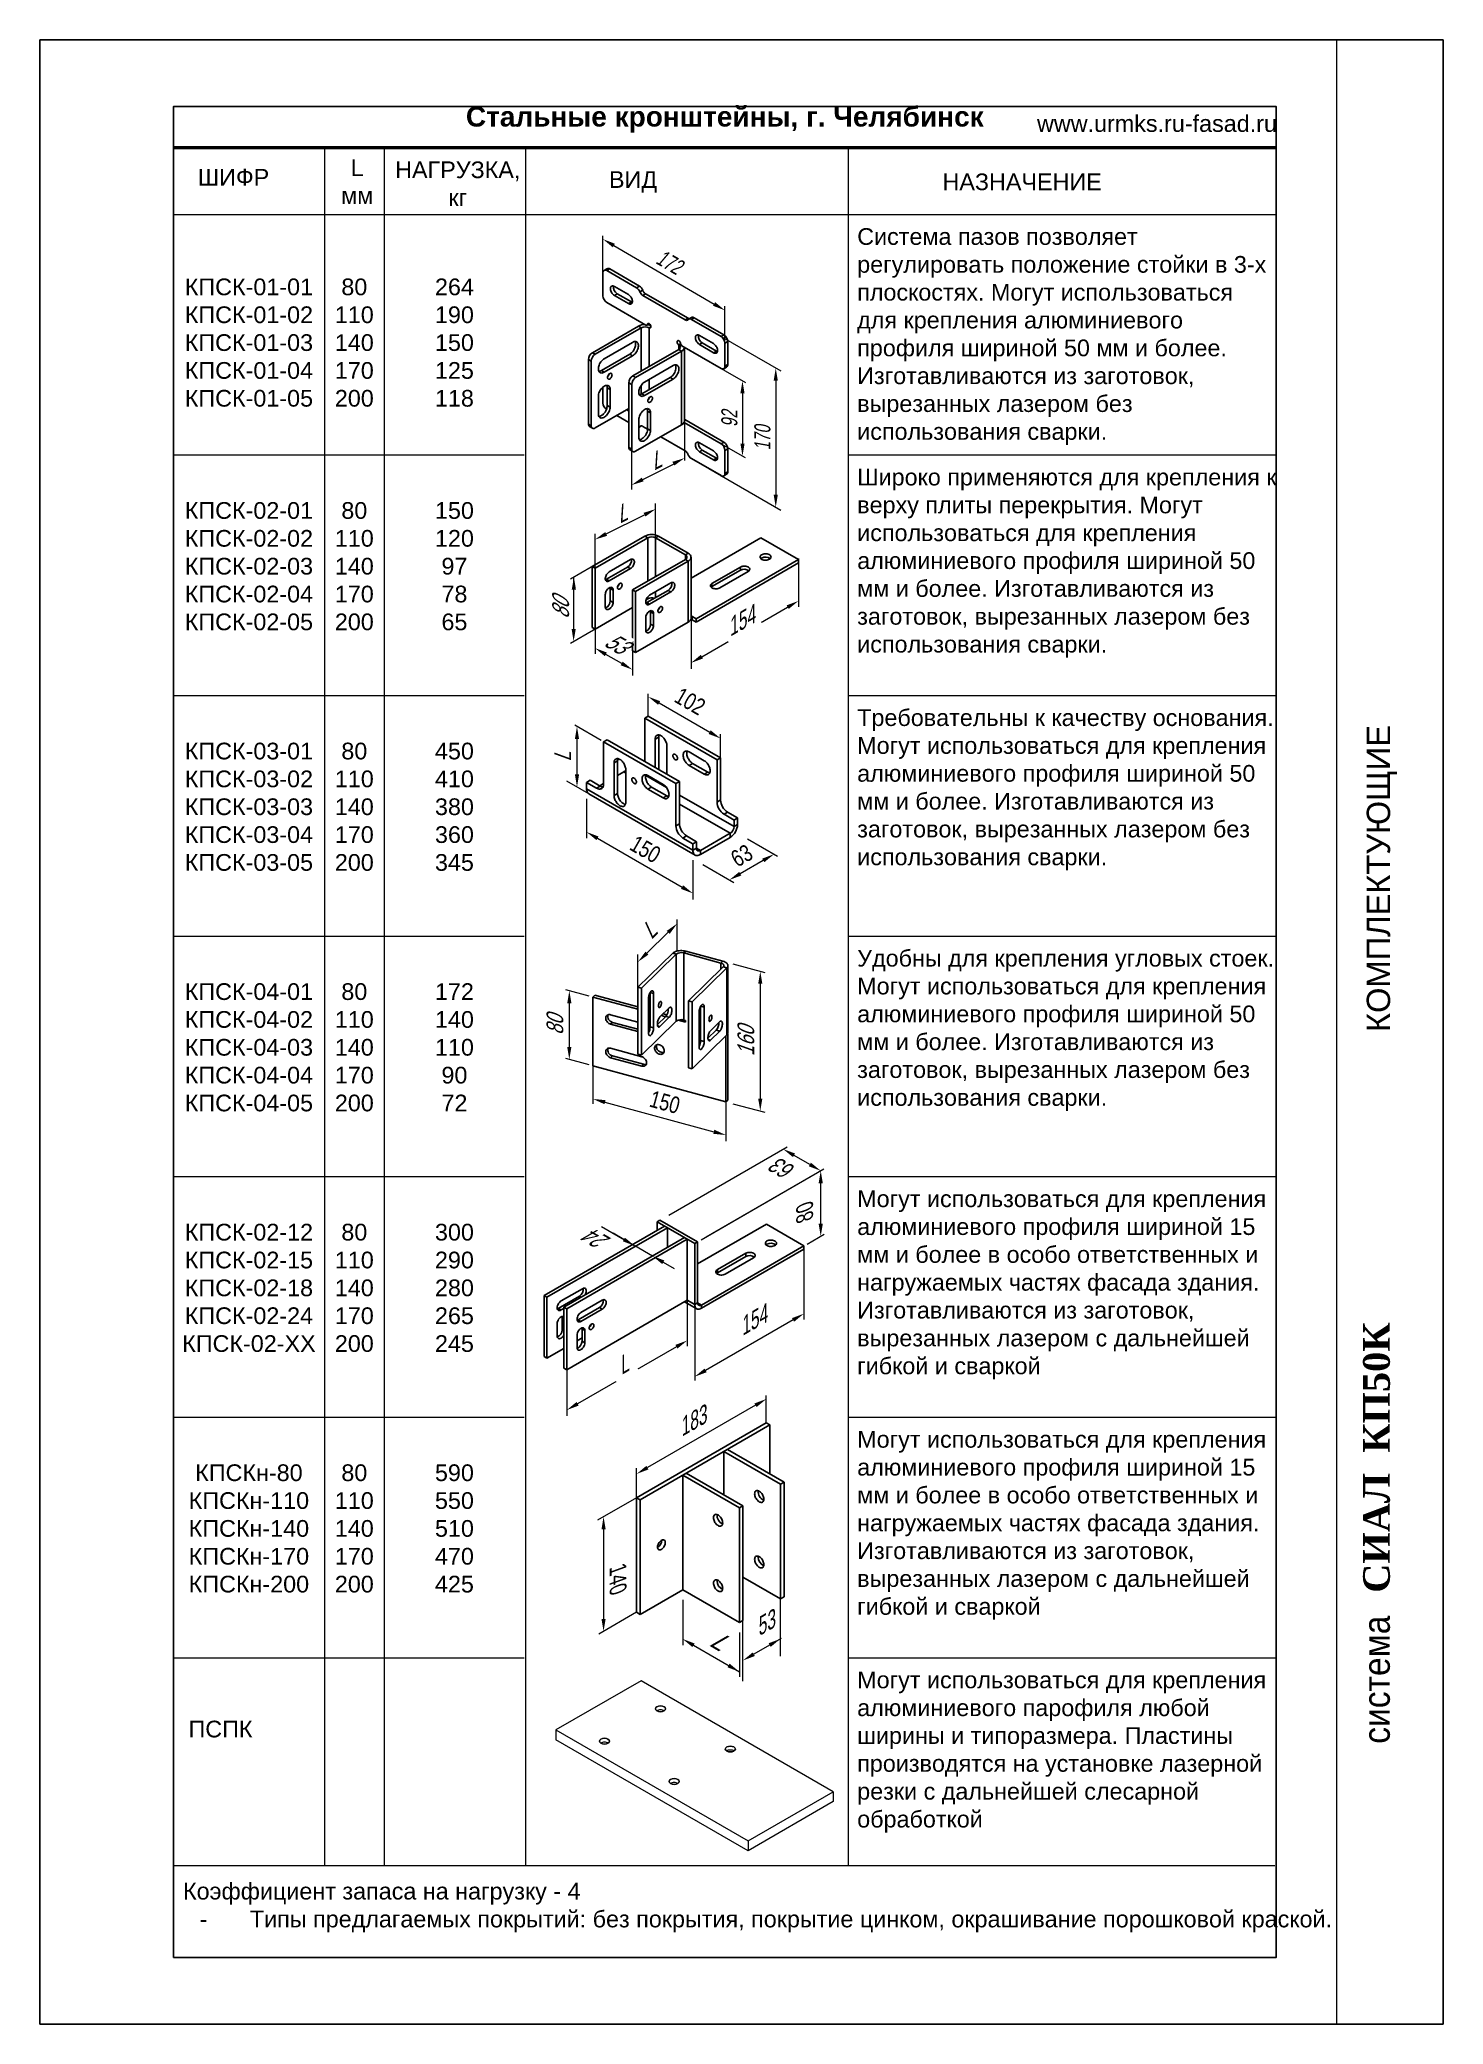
# Paper-space layout '13' of a CAD drawing. Extents: x 0 to 210, y 0 to 297.
# The model-space entities are those that its viewports show. They can reach past a viewport. Long polylines and large blocks are cut down to what shows.
import ezdxf
from ezdxf.enums import TextEntityAlignment as Align

# ---------------------------------------------------------------- set-up
doc = ezdxf.new("R2010")
doc.units = 0
doc.header["$LTSCALE"] = 5
doc.layers.get('0').update_dxf_attribs({"linetype": 'CONTINUOUS', "lineweight": 30})
for name, color, linetype, lineweight in [('3', 1, 'CONTINUOUS', 20), ('4', 160, 'CONTINUOUS', 18), ('Dimentions', 5, 'CONTINUOUS', 15), ('Кронштейны', 7, 'CONTINUOUS', 15), ('Рамки', 1, 'CONTINUOUS', 15), ('Текстовый', 7, 'CONTINUOUS', 9)]:
    doc.layers.add(name, color=color, linetype=linetype, lineweight=lineweight)
doc.layers.add('Скрытые', color=14, linetype='CONTINUOUS', plot=False)
doc.styles.add('16', font='russ.shx', dxfattribs={"width": 0.7, "oblique": 10, "height": 16})
doc.styles.add('Каталожный', font='arial.ttf', dxfattribs={"height": 2.5})
doc.styles.add('наклон 30', font='russ.shx', dxfattribs={"width": 0.8, "oblique": 30, "height": 2.5})
doc.styles.add('Фирм', font='arial.ttf', dxfattribs={"height": 3.5})
doc.styles.add('Фирм5', font='timesbd.ttf', dxfattribs={"height": 4})

psp = doc.layouts.new('13')

msp = doc.modelspace()

# ---------------------------------------------------------------- texts
at = {"layer": 'Текстовый', "style": 'Фирм'}
msp.add_text('КОМПЛЕКТУЮЩИЕ', height=3.5, rotation=90, dxfattribs=at).set_placement((2722.043, 148.5))
at = {"layer": 'Текстовый', "style": 'Фирм5'}
msp.add_text('СИАЛ  КП50К', height=4, rotation=90, dxfattribs=at).set_placement((2722, 84.805), align=Align.CENTER)
at = {"layer": 'Текстовый', "style": 'Фирм', "width": 0.9}
msp.add_text(' система ', height=4, rotation=90, dxfattribs=at).set_placement((2722, 51.576), align=Align.CENTER)
at = {"layer": 'Текстовый', "color": 1, "linetype": 'Continuous', "style": 'Каталожный'}
for s, insert, char_height, width, attachment_point in [('\\pxqc;{\\fArial|b1|i0|c204|p34;\\C256;Стальные кронштейны, г. Челябинск}', (2540, 287), 3, 165, 1), ('\\pxql;www.urmks.ru-fasad.ru', (2669.213, 285.706), 2.5, 32.39561, 1), ('\\pxqc;ШИФР', (2540, 277.661), 2.5, 18, 1), ('\\pxqc;L\\Pмм', (2562.605, 279.086), 2.5, 9.80181, 1), ('\\pxqc;НАГРУЗКА,\\Pкг', (2573.548, 278.782), 2.5, 18, 1), ('\\pxqc;ВИД', (2608.777, 275.712), 2.5, 64.39046, 5), ('\\pxqc;НАЗНАЧЕНИЕ', (2666.986, 275.712), 2.5, 52.02782, 5), ('\\pxql;Система пазов позволяет регулировать положение стойки в 3-х плоскостях. Могут использоваться для крепления алюминиевого профиля шириной 50 мм и более. Изготавливаются из заготовок, вырезанных лазером без использования сварки.', (2642.311, 268.794), 2.5, 62.68897, 1), ('\\pxqc;КПСК-01-01\\PКПСК-01-02\\PКПСК-01-03\\PКПСК-01-04\\PКПСК-01-05', (2540, 261.257), 2.5, 22.60455, 1), ('\\pxqc;80\\P110\\P140\\P170\\P200', (2562.605, 261.257, 0), 2.5, 8.93266, 1), ('\\pxqc;264\\P190\\P150\\P125\\P118', (2577.583, 261.257, 0), 2.5, 8.93266, 1), ('\\pxql;Широко применяются для крепления к верху плиты перекрытия. Могут использоваться для крепления алюминиевого профиля шириной 50 мм и более. Изготавливаются из заготовок, вырезанных лазером без использования сварки.', (2642.311, 232.794, 0), 2.5, 62.68897, 1), ('\\pxqc;КПСК-02-01\\PКПСК-02-02\\PКПСК-02-03\\PКПСК-02-04\\PКПСК-02-05', (2540, 227.796, 0), 2.5, 22.60455, 1), ('\\pxqc;80\\P110\\P140\\P170\\P200', (2562.605, 227.796, 0), 2.5, 8.93266, 1), ('\\pxqc;150\\P120\\P97\\P78\\P65', (2577.583, 227.796, 0), 2.5, 8.93266, 1), ('\\pxql;Требовательны к качеству основания. Могут использоваться для крепления алюминиевого профиля шириной 50 мм и более. Изготавливаются из заготовок, вырезанных лазером без использования сварки.', (2642.311, 196.794, 0), 2.5, 62.68897, 1), ('\\pxqc;КПСК-03-01\\PКПСК-03-02\\PКПСК-03-03\\PКПСК-03-04\\PКПСК-03-05', (2540, 191.796, 0), 2.5, 22.60455, 1), ('\\pxqc;80\\P110\\P140\\P170\\P200', (2562.605, 191.796, 0), 2.5, 8.93266, 1), ('\\pxqc;450\\P410\\P380\\P360\\P345', (2577.583, 191.796, 0), 2.5, 8.93266, 1), ('\\pxql;Удобны для крепления угловых стоек. Могут использоваться для крепления алюминиевого профиля шириной 50 мм и более. Изготавливаются из заготовок, вырезанных лазером без использования сварки.', (2642.311, 160.794, 0), 2.5, 62.68897, 1), ('\\pxqc;КПСК-04-01\\PКПСК-04-02\\PКПСК-04-03\\PКПСК-04-04\\PКПСК-04-05', (2540, 155.796, 0), 2.5, 22.60455, 1), ('\\pxqc;80\\P110\\P140\\P170\\P200', (2562.605, 155.796, 0), 2.5, 8.93266, 1), ('\\pxqc;172\\P140\\P110\\P90\\P72', (2577.583, 155.796, 0), 2.5, 8.93266, 1), ('\\pxql;Могут использоваться для крепления алюминиевого профиля шириной 15 мм и более в особо ответственных и нагружаемых частях фасада здания. Изготавливаются из заготовок, вырезанных лазером с дальнейшей гибкой и сваркой', (2642.311, 124.794, 0), 2.5, 62.68897, 1), ('\\pxqc;КПСК-02-12\\PКПСК-02-15\\PКПСК-02-18\\PКПСК-02-24\\PКПСК-02-ХХ', (2540, 119.796, 0), 2.5, 22.60455, 1), ('\\pxqc;80\\P110\\P140\\P170\\P200', (2562.605, 119.796, 0), 2.5, 8.93266, 1), ('\\pxqc;300\\P290\\P280\\P265\\P245', (2577.583, 119.796, 0), 2.5, 8.93266, 1), ('\\pxql;Могут использоваться для крепления алюминиевого профиля шириной 15 мм и более в особо ответственных и нагружаемых частях фасада здания. Изготавливаются из заготовок, вырезанных лазером с дальнейшей гибкой и сваркой', (2642.311, 88.794, 0), 2.5, 62.68897, 1), ('\\pxqc;КПСКн-80\\PКПСКн-110\\PКПСКн-140\\PКПСКн-170\\PКПСКн-200', (2540, 83.796, 0), 2.5, 22.60455, 1), ('\\pxqc;80\\P110\\P140\\P170\\P200', (2562.605, 83.796, 0), 2.5, 8.93266, 1), ('\\pxqc;590\\P550\\P510\\P470\\P425', (2577.583, 83.796, 0), 2.5, 8.93266, 1), ('\\pxql;Могут использоваться для крепления алюминиевого парофиля любой ширины и типоразмера. Пластины производятся на установке лазерной резки с дальнейшей слесарной обработкой', (2642.311, 52.794, 0), 2.5, 62.68897, 1), ('\\pxql;ПСПК', (2542.261, 45.437, -764.744), 2.5, 15.84446, 1), ('\\pxr-1.4542,se0.91667;Коэффициент запаса на нагрузку - 4\\P\\pi-3,l4,r-1.5125,se0.91667,t4;-^IТипы предлагаемых покрытий: без покрытия, покрытие цинком, окрашивание порошковой краской. ', (2541.444, 21.177, 0), 2.5, 165, 1)]:
    msp.add_mtext(s, dxfattribs=dict(at, insert=insert, char_height=char_height, width=width, attachment_point=attachment_point))

# ---------------------------------------------------------------- linework, layer by layer
at = {"linetype": 'Continuous', "lineweight": 50}
msp.add_line((2540, 280.851), (2705, 280.857, 0.033), dxfattribs=at)
at = {"layer": '3', "color": 0, "linetype": 'Continuous'}
msp.add_line((2540, 270.851, -764.744), (2705, 270.851), dxfattribs=at)
at = {"layer": '4', "linetype": 'Continuous'}
msp.add_line((2714, 297), (2714, 0), dxfattribs=at)
at = {"layer": 'Dimentions', "ltscale": 50}
for p, q in [((2604.278, 261.527, 253.506), (2604.278, 267.623, 253.506)), ((2605.897, 266.202, 253.506), (2620.901, 257.445, 253.506)), ((2622.521, 249.926, 253.506), (2622.521, 257.135, 253.506)), ((2621.938, 252.581, 253.506), (2630.874, 247.422, 253.506)), ((2619.52, 249.2, 253.506), (2625.583, 245.7, 253.506)), ((2625.148, 244.076, 253.506), (2625.148, 236.558, 253.506)), ((2630.124, 245.98, 253.506), (2630.124, 228.908, 253.506)), ((2616.482, 243.03, 253.506), (2616.482, 234.015, 253.506)), ((2619.52, 237.932, 253.506), (2625.546, 234.453, 253.506)), ((2610.232, 231.189, 253.506), (2615.247, 233.685, 253.506)), ((2620.095, 232.824, 253.506), (2630.874, 226.6, 253.506)), ((2604.757, 223.038), (2610.48, 225.914)), ((2612.155, 222.461), (2612.155, 227.596)), ((2603.082, 217.901), (2603.082, 223.036)), ((2605.62, 219.879), (2599.435, 216.272)), ((2633.524, 219.377), (2633.524, 212.149)), ((2599.89, 208.832), (2599.926, 216.592)), ((2617.445, 212.016), (2617.445, 202.865)), ((2619.069, 204.669), (2631.901, 212.077)), ((2606.279, 210.651), (2599.434, 206.641)), ((2603.082, 208.782), (2603.082, 205.087)), ((2607.08, 203.645), (2604.706, 205.016)), ((2608.704, 205.536), (2608.704, 201.842)), ((2611.05, 195.779), (2611.05, 199.126)), ((2612.674, 197.738), (2620.245, 193.368)), ((2604.024, 192.12), (2600.044, 194.418)), ((2600.388, 192.344), (2600.388, 187.052)), ((2602.868, 183.745), (2598.888, 186.043)), ((2601.822, 183.383), (2601.822, 177.516)), ((2603.446, 177.494), (2616.108, 170.184)), ((2625.915, 177.399), (2630.362, 174.831)), ((2617.732, 174.199), (2617.732, 168.346)), ((2619.232, 173.542), (2623.834, 170.885)), ((2628.25, 174.176), (2624.816, 172.193)), ((2614.044, 163.419), (2610.847, 160.299)), ((2615.381, 160.611), (2615.381, 165.332)), ((2623.712, 158.683), (2628.495, 157.401)), ((2602.227, 153.879), (2598.699, 154.824)), ((2627.808, 155.711), (2627.808, 138.539)), ((2599.239, 152.804), (2599.239, 146.268)), ((2602.227, 143.593), (2598.699, 144.538)), ((2602.768, 144.197), (2602.768, 137.745)), ((2604.577, 137.995), (2620.858, 133.57)), ((2622.667, 138.789), (2622.667, 132.153)), ((2623.712, 137.761), (2628.471, 136.486)), ((2618.989, 117.421), (2637.331, 128.011)), ((2635.229, 128.672), (2632.855, 130.043)), ((2636.853, 119.812), (2636.852, 125.86)), ((2604.056, 119.378), (2609.027, 116.508)), ((2607.403, 117.445), (2605.78, 118.383)), ((2611.679, 114.977), (2609.027, 116.508)), ((2634.338, 115.995), (2634.338, 105.485)), ((2634.812, 116.759), (2637.347, 118.223)), ((2613.302, 114.039), (2614.926, 113.101)), ((2616.889, 108.375), (2616.889, 101.473)), ((2618.003, 107.732), (2618.003, 96.341)), ((2632.714, 105.414), (2619.626, 97.857)), ((2615.265, 101.401), (2600.481, 92.865)), ((2598.857, 97.965), (2598.857, 91.062)), ((2627.091, 92.638), (2610.928, 83.308)), ((2628.715, 90.007), (2628.715, 94.116)), ((2609.305, 76.335), (2609.305, 83.234)), ((2609.305, 78.802), (2603.466, 75.431)), ((2604.362, 74.074), (2604.362, 60.676)), ((2616.199, 63.522), (2616.199, 56.758)), ((2630.836, 55.078), (2630.836, 63.675)), ((2609.305, 61.655), (2603.678, 58.406)), ((2625.214, 51.351), (2625.214, 60.43)), ((2617.823, 56.721), (2624.684, 52.76)), ((2624.684, 58.624), (2624.684, 52.003)), ((2630.929, 57.746), (2626.838, 55.384))]:
    msp.add_line(p, q, dxfattribs=at)
for points in [[(2606.054, 266.471, 253.506), (2605.739, 265.932, 253.506), (2604.278, 267.147, 253.506)], [(2621.059, 257.715, 253.506), (2620.744, 257.175, 253.506), (2622.521, 256.5, 253.506)], [(2629.812, 245.98, 253.506), (2630.437, 245.98, 253.506), (2630.124, 247.855, 253.506)], [(2624.836, 244.076, 253.506), (2625.461, 244.076, 253.506), (2625.148, 245.951, 253.506)], [(2624.836, 236.558, 253.506), (2625.461, 236.558, 253.506), (2625.148, 234.683, 253.506)], [(2614.665, 233.83, 253.506), (2614.943, 233.27, 253.506), (2616.482, 234.385, 253.506)], [(2610.092, 231.468, 253.506), (2610.371, 230.909, 253.506), (2608.553, 230.353, 253.506)], [(2629.812, 228.908, 253.506), (2630.437, 228.908, 253.506), (2630.124, 227.033, 253.506)], [(2610.34, 226.193), (2610.62, 225.635), (2612.155, 226.756)], [(2604.617, 223.317), (2604.898, 222.759), (2603.082, 222.196)], [(2599.605, 214.719), (2600.23, 214.716), (2599.926, 216.592)], [(2631.744, 212.348), (2632.057, 211.807), (2633.524, 213.015)], [(2599.577, 208.833), (2600.202, 208.83), (2599.881, 206.957)], [(2618.913, 204.94), (2619.225, 204.398), (2617.445, 203.731)], [(2612.83, 198.009), (2612.518, 197.468), (2611.05, 198.676)], [(2600.075, 192.344), (2600.7, 192.344), (2600.388, 194.219)], [(2620.401, 193.638), (2620.089, 193.097), (2621.869, 192.43)], [(2600.075, 187.052), (2600.7, 187.052), (2600.388, 185.177)], [(2603.602, 177.764), (2603.29, 177.223), (2601.822, 178.431)], [(2616.265, 170.454), (2615.952, 169.913), (2617.732, 169.246)], [(2613.825, 163.643), (2614.262, 163.195), (2615.385, 164.729)], [(2610.629, 160.522), (2611.065, 160.075), (2609.505, 158.989)], [(2627.495, 155.711), (2628.12, 155.711), (2627.808, 157.586)], [(2598.927, 152.804), (2599.552, 152.804), (2599.239, 154.679)], [(2598.927, 146.268), (2599.552, 146.268), (2599.239, 144.393)], [(2604.659, 138.297), (2604.495, 137.694), (2602.768, 138.487)], [(2627.495, 138.539), (2628.12, 138.539), (2627.808, 136.664)], [(2620.94, 133.872), (2620.776, 133.269), (2622.667, 133.079)], [(2636.54, 125.86), (2637.165, 125.86), (2636.852, 127.735)], [(2636.54, 119.812), (2637.165, 119.812), (2636.853, 117.937)], [(2613.146, 113.768), (2613.459, 114.31), (2611.679, 114.977)], [(2632.558, 105.684), (2632.87, 105.143), (2634.338, 106.351)], [(2615.109, 101.672), (2615.421, 101.13), (2616.889, 102.339)], [(2619.47, 98.128), (2619.783, 97.587), (2618.003, 96.92)], [(2600.324, 93.136), (2600.637, 92.595), (2598.857, 91.928)], [(2626.935, 92.909), (2627.247, 92.367), (2628.715, 93.575)], [(2610.772, 83.578), (2611.085, 83.037), (2609.305, 82.37)], [(2604.675, 74.074), (2604.05, 74.074), (2604.362, 75.949)], [(2604.675, 60.676), (2604.05, 60.676), (2604.362, 58.801)], [(2617.979, 56.992), (2617.666, 56.451), (2616.199, 57.659)], [(2629.056, 57.025), (2629.368, 56.484), (2630.836, 57.692)], [(2623.217, 53.968), (2622.904, 53.427), (2624.684, 52.76)], [(2626.682, 55.655), (2626.995, 55.114), (2625.214, 54.447)]]:
    msp.add_solid(points, dxfattribs=at)
at = {"layer": 'Кронштейны', "linetype": 'Continuous', "lineweight": 25}
for p, q in [((2604.278, 262.103, 253.506), (2604.278, 258.673, 253.506)), ((2604.873, 262.725, 253.506), (2604.448, 262.48, 253.506)), ((2605.285, 262.684, 253.506), (2604.861, 262.44, 253.506)), ((2609.299, 259.878, 253.506), (2604.861, 262.44, 253.506)), ((2609.723, 260.123, 253.506), (2605.285, 262.684, 253.506)), ((2608.096, 258.857, 253.506), (2605.975, 260.082, 253.506)), ((2606.399, 258.98, 253.506), (2605.975, 258.735, 253.506)), ((2605.975, 258.735, 253.506), (2608.096, 257.51, 253.506)), ((2606.399, 258.98, 253.506), (2608.52, 257.755, 253.506)), ((2609.723, 260.123, 253.506), (2609.299, 259.878, 253.506)), ((2610.228, 259.494, 253.506), (2609.804, 259.249, 253.506)), ((2610.641, 258.98, 253.506), (2610.217, 258.735, 253.506)), ((2616.581, 255.061, 253.506), (2610.217, 258.735, 253.506)), ((2617.005, 255.306, 253.506), (2610.641, 258.98, 253.506)), ((2610.702, 254.291, 253.506), (2604.861, 257.663, 253.506)), ((2608.52, 257.755, 253.506), (2608.096, 257.51, 253.506)), ((2617.512, 255.429, 253.506), (2617.087, 255.184, 253.506)), ((2602.687, 250.162, 253.506), (2609.577, 254.14, 253.506)), ((2603.111, 249.917, 253.506), (2610.001, 253.895, 253.506)), ((2610.001, 253.895, 253.506), (2609.577, 254.14, 253.506)), ((2610.001, 253.895, 253.506), (2610.001, 247.404, 253.506)), ((2610.852, 254.276, 253.506), (2611.212, 254.484, 253.506)), ((2610.913, 254.387, 253.506), (2611.147, 254.522, 253.506)), ((2611.441, 254.048, 253.506), (2611.176, 253.895, 253.506)), ((2611.176, 253.895, 253.506), (2611.176, 248.083, 253.506)), ((2617.005, 255.306, 253.506), (2616.581, 255.061, 253.506)), ((2617.924, 255.388, 253.506), (2617.5, 255.143, 253.506)), ((2621.938, 252.581, 253.506), (2617.5, 255.143, 253.506)), ((2622.362, 252.826, 253.506), (2617.924, 255.388, 253.506)), ((2620.824, 251.51, 253.506), (2618.703, 252.734, 253.506)), ((2621.938, 252.581, 253.506), (2622.362, 252.826, 253.506)), ((2602.687, 250.162, 253.506), (2603.111, 249.917, 253.506)), ((2608.282, 249.932, 253.506), (2604.039, 247.483, 253.506)), ((2608.706, 251.708, 253.506), (2604.463, 249.259, 253.506)), ((2604.463, 247.238, 253.506), (2608.706, 249.687, 253.506)), ((2608.706, 249.687, 253.506), (2608.282, 249.932, 253.506)), ((2615.622, 250.649, 253.506), (2608.732, 246.672, 253.506)), ((2616.047, 250.405, 253.506), (2609.157, 246.427, 253.506)), ((2615.891, 251.483, 253.506), (2615.622, 251.328, 253.506)), ((2615.622, 250.649, 253.506), (2615.622, 251.328, 253.506)), ((2615.622, 250.649, 253.506), (2616.047, 250.405, 253.506)), ((2616.047, 250.405, 253.506), (2616.047, 239.381, 253.506)), ((2621.938, 247.805, 253.506), (2616.097, 251.177, 253.506)), ((2616.466, 239.965, 253.506), (2616.466, 250.963, 253.506)), ((2619.127, 251.632, 253.506), (2618.703, 251.387, 253.506)), ((2618.703, 251.387, 253.506), (2620.824, 250.162, 253.506)), ((2619.127, 251.632, 253.506), (2621.248, 250.407, 253.506)), ((2621.248, 250.407, 253.506), (2620.824, 250.162, 253.506)), ((2622.945, 251.816, 253.506), (2622.521, 251.571, 253.506)), ((2622.521, 248.142, 253.506), (2622.521, 251.571, 253.506)), ((2622.945, 248.386, 253.506), (2622.945, 251.816, 253.506)), ((2602.527, 248.907, 253.506), (2602.103, 249.152, 253.506)), ((2602.103, 239.476, 253.506), (2602.103, 249.152, 253.506)), ((2602.527, 239.231, 253.506), (2602.527, 248.907, 253.506)), ((2604.463, 247.238, 253.506), (2604.039, 247.483, 253.506)), ((2608.732, 246.672, 253.506), (2609.157, 246.427, 253.506)), ((2610.509, 245.769, 253.506), (2614.752, 248.218, 253.506)), ((2622.35, 247.764, 253.506), (2622.774, 248.009, 253.506)), ((2622.521, 248.142, 253.506), (2622.945, 248.386, 253.506)), ((2603.588, 243.64, 253.506), (2603.588, 241.007, 253.506)), ((2604.278, 245.025, 253.506), (2604.278, 242.628, 253.506)), ((2605.338, 244.65, 253.506), (2604.914, 244.895, 253.506)), ((2604.914, 244.895, 253.506), (2604.914, 242.262, 253.506)), ((2605.338, 242.017, 253.506), (2605.338, 244.65, 253.506)), ((2608.573, 245.417, 253.506), (2608.149, 245.661, 253.506)), ((2608.149, 245.661, 253.506), (2608.149, 235.985, 253.506)), ((2608.573, 245.417, 253.506), (2608.573, 235.741, 253.506)), ((2610.001, 245.287, 253.506), (2610.001, 243.949, 253.506)), ((2614.327, 246.442, 253.506), (2610.085, 243.992, 253.506)), ((2610.509, 243.748, 253.506), (2610.085, 243.992, 253.506)), ((2614.752, 246.197, 253.506), (2610.509, 243.748, 253.506)), ((2611.176, 246.154, 253.506), (2611.176, 244.623, 253.506)), ((2614.752, 246.197, 253.506), (2614.327, 246.442, 253.506)), ((2608.149, 241.802, 253.506), (2603.111, 238.894, 253.506)), ((2605.338, 242.017, 253.506), (2604.914, 242.262, 253.506)), ((2606.345, 240.761, 253.506), (2608.149, 239.72, 253.506)), ((2607.83, 241.618, 253.506), (2608.096, 241.465, 253.506)), ((2608.149, 241.496, 253.506), (2608.096, 241.465, 253.506)), ((2608.096, 241.465, 253.506), (2608.149, 241.437, 253.506)), ((2611.384, 241.16, 253.506), (2610.96, 241.405, 253.506)), ((2610.96, 241.405, 253.506), (2610.96, 238.772, 253.506)), ((2611.176, 243.417, 253.506), (2611.176, 243.303, 253.506)), ((2611.384, 241.16, 253.506), (2611.384, 238.527, 253.506)), ((2602.103, 239.476, 253.506), (2602.527, 239.231, 253.506)), ((2602.274, 239.098, 253.506), (2602.698, 238.853, 253.506)), ((2609.157, 235.404, 253.506), (2616.047, 239.381, 253.506)), ((2609.634, 237.516, 253.506), (2609.634, 240.15, 253.506)), ((2609.711, 239.015, 253.506), (2610.034, 239.202, 253.506)), ((2609.979, 239.202, 253.506), (2609.804, 239.101, 253.506)), ((2610.217, 239.138, 253.506), (2610.958, 238.71, 253.506)), ((2611.384, 238.527, 253.506), (2610.96, 238.772, 253.506)), ((2616.406, 239.73, 253.506), (2621.938, 236.536, 253.506)), ((2616.466, 240.121, 253.506), (2616.521, 240.153, 253.506)), ((2622.362, 236.781, 253.506), (2616.521, 240.153, 253.506)), ((2608.149, 235.985, 253.506), (2608.573, 235.741, 253.506)), ((2608.32, 235.608, 253.506), (2608.744, 235.363, 253.506)), ((2612.921, 237.577, 253.506), (2616.581, 235.464, 253.506)), ((2620.824, 235.465, 253.506), (2618.703, 236.689, 253.506)), ((2619.127, 235.587, 253.506), (2618.703, 235.342, 253.506)), ((2618.703, 235.342, 253.506), (2620.824, 234.117, 253.506)), ((2619.127, 235.587, 253.506), (2621.248, 234.362, 253.506)), ((2621.938, 236.536, 253.506), (2622.362, 236.781, 253.506)), ((2622.945, 235.771, 253.506), (2622.521, 235.526, 253.506)), ((2622.521, 232.097, 253.506), (2622.521, 235.526, 253.506)), ((2622.945, 232.341, 253.506), (2622.945, 235.771, 253.506)), ((2617.5, 234.322, 253.506), (2621.938, 231.76, 253.506)), ((2621.248, 234.362, 253.506), (2620.824, 234.117, 253.506)), ((2622.35, 231.719, 253.506), (2622.774, 231.964, 253.506)), ((2622.521, 232.097, 253.506), (2622.945, 232.341, 253.506))]:
    msp.add_line(p, q, dxfattribs=at)
at = {"layer": 'Кронштейны', "color": 7, "linetype": 'Continuous', "lineweight": 25}
for p, q in [((2610.556, 222.706), (2602.658, 218.146)), ((2610.98, 222.461), (2603.082, 217.901)), ((2610.98, 222.461), (2610.556, 222.706)), ((2610.98, 222.461), (2610.98, 215.97)), ((2612.155, 222.461), (2612.58, 222.706)), ((2616.601, 219.894), (2612.155, 222.461)), ((2612.156, 216.649), (2612.155, 222.461)), ((2617.026, 220.139), (2612.58, 222.706)), ((2616.601, 219.894), (2617.026, 220.139)), ((2616.601, 219.894), (2616.601, 219.215)), ((2627.903, 222.434), (2617.445, 216.396)), ((2633.524, 219.188), (2627.903, 222.434)), ((2602.658, 218.146), (2602.658, 209.027)), ((2602.658, 218.146), (2603.082, 217.901)), ((2603.082, 217.901), (2603.082, 208.782)), ((2604.779, 216.248), (2607.961, 218.085)), ((2605.203, 217.35), (2608.386, 219.187)), ((2608.386, 217.84), (2605.204, 216.003)), ((2607.961, 218.085), (2608.386, 217.84)), ((2608.703, 214.655), (2616.601, 219.215)), ((2609.127, 214.41), (2617.025, 218.97)), ((2616.601, 219.215), (2617.025, 218.97)), ((2617.026, 209.851), (2617.025, 218.97)), ((2617.445, 210.436), (2617.445, 219.555)), ((2633.524, 219.188), (2618.201, 210.341)), ((2633.524, 218.698), (2618.201, 209.851)), ((2624.827, 218.086), (2620.584, 215.636)), ((2624.827, 217.596), (2620.584, 215.146)), ((2621.751, 214.962), (2625.994, 217.412)), ((2624.827, 217.596), (2624.827, 218.086)), ((2633.524, 219.188), (2633.524, 218.698)), ((2604.62, 212.119), (2604.62, 213.956)), ((2604.779, 216.248), (2605.204, 216.003)), ((2605.363, 214.875), (2605.787, 214.63)), ((2605.363, 213.038), (2605.363, 214.875)), ((2605.787, 214.63), (2605.787, 212.793)), ((2609.127, 214.41), (2608.703, 214.655)), ((2608.704, 205.536), (2608.703, 214.655)), ((2609.128, 205.291), (2609.127, 214.41)), ((2610.825, 212.757), (2614.007, 214.594)), ((2614.431, 215.697), (2611.249, 213.859)), ((2611.249, 212.512), (2614.431, 214.349)), ((2612.156, 213.526), (2612.156, 214.383)), ((2614.007, 214.594), (2614.431, 214.349)), ((2620.584, 215.146), (2620.584, 215.636)), ((2603.082, 208.782), (2608.703, 212.027)), ((2605.363, 213.038), (2605.787, 212.793)), ((2610.731, 213.198), (2610.98, 213.342)), ((2610.825, 212.757), (2611.249, 212.512)), ((2610.98, 213.629), (2610.98, 213.342)), ((2611.408, 211.384), (2611.832, 211.139)), ((2611.408, 209.547), (2611.408, 211.384)), ((2611.833, 209.302), (2611.832, 211.139)), ((2602.658, 209.027), (2603.082, 208.782)), ((2617.026, 209.851), (2609.128, 205.291)), ((2610.666, 210.466), (2610.666, 208.629)), ((2611.408, 209.547), (2611.833, 209.302)), ((2618.201, 210.341), (2617.445, 210.778)), ((2617.614, 210.191), (2617.614, 210.68)), ((2618.201, 209.851), (2617.614, 210.191)), ((2618.201, 210.341), (2618.201, 209.851)), ((2609.128, 205.291), (2608.704, 205.536)), ((2611.05, 195.779), (2610.52, 195.473)), ((2610.52, 195.473), (2610.52, 189.165)), ((2621.339, 189.227), (2610.52, 195.473)), ((2621.869, 189.533), (2611.05, 195.779)), ((2604.898, 192.227), (2604.368, 191.921)), ((2604.368, 185.613), (2604.368, 191.921)), ((2615.187, 185.676), (2604.368, 191.921)), ((2615.717, 185.982), (2604.898, 192.227)), ((2612.615, 192.64), (2612.084, 192.334)), ((2612.084, 188.079), (2612.084, 192.334)), ((2612.615, 192.64), (2612.615, 187.773)), ((2613.834, 191.324), (2613.834, 187.069)), ((2617.149, 190.421), (2619.429, 189.104)), ((2606.463, 189.089), (2605.932, 188.783)), ((2605.932, 188.783), (2605.932, 183.884)), ((2606.463, 189.089), (2606.463, 184.19)), ((2607.387, 187.417), (2606.463, 186.884)), ((2607.683, 187.246), (2607.387, 187.417)), ((2607.683, 182.873), (2607.683, 187.773)), ((2617.679, 188.706), (2617.149, 188.4)), ((2619.429, 187.083), (2617.149, 188.4)), ((2617.679, 188.706), (2619.96, 187.39)), ((2619.96, 187.39), (2619.429, 187.083)), ((2621.869, 189.533), (2621.339, 189.227)), ((2621.339, 182.919), (2621.339, 189.227)), ((2621.869, 189.533), (2621.869, 183.225)), ((2602.353, 186.164), (2601.822, 185.858)), ((2601.822, 184.883), (2601.822, 185.858)), ((2601.822, 185.858), (2603.307, 185.001)), ((2617.732, 175.699), (2601.822, 184.883)), ((2602.15, 184.159), (2618.06, 174.975)), ((2602.353, 186.164), (2603.838, 185.307)), ((2603.838, 185.307), (2603.307, 185.001)), ((2604.368, 185.674), (2603.785, 185.338)), ((2606.463, 184.19), (2605.932, 183.884)), ((2613.776, 185.085), (2610.673, 186.877)), ((2613.278, 185.553), (2610.997, 186.87)), ((2611.527, 185.155), (2610.997, 184.849)), ((2610.997, 184.849), (2613.278, 183.532)), ((2611.527, 185.155), (2613.808, 183.838)), ((2615.717, 185.982), (2615.187, 185.676)), ((2615.187, 185.676), (2615.187, 179.368)), ((2615.717, 185.982), (2615.717, 179.674)), ((2613.808, 183.838), (2613.278, 183.532)), ((2623.884, 179.25), (2615.717, 183.965)), ((2623.297, 178.232), (2615.717, 182.608)), ((2621.869, 183.225), (2621.339, 182.919)), ((2622.93, 181.388), (2622.399, 181.082)), ((2622.93, 181.388), (2624.414, 180.531)), ((2615.717, 179.674), (2615.187, 179.368)), ((2623.297, 178.232), (2618.85, 175.665)), ((2623.884, 180.225), (2622.399, 181.082)), ((2623.297, 177.62), (2623.297, 178.232)), ((2624.414, 180.531), (2623.884, 180.225)), ((2623.884, 180.225), (2623.884, 179.25)), ((2623.884, 179.25), (2624.414, 179.556)), ((2624.414, 180.531), (2624.414, 179.556)), ((2616.778, 177.837), (2616.247, 177.531)), ((2616.247, 177.531), (2617.732, 176.674)), ((2616.778, 177.837), (2618.263, 176.98)), ((2618.263, 176.98), (2617.732, 176.674)), ((2617.732, 175.699), (2617.732, 176.674)), ((2617.732, 175.699), (2618.263, 176.005)), ((2618.263, 176.005), (2618.263, 176.98)), ((2618.85, 175.665), (2618.263, 176.005)), ((2623.297, 177.62), (2618.85, 175.053)), ((2618.85, 175.665), (2618.85, 175.053)), ((2616.371, 160.323), (2616.651, 160.596)), ((2622.212, 159.085), (2616.651, 160.596)), ((2609.505, 155.201), (2614.718, 160.288)), ((2610.036, 155.057), (2615.248, 160.144)), ((2615.248, 160.144), (2614.718, 160.288)), ((2615.248, 160.144), (2615.248, 150.115)), ((2616.371, 150.294), (2616.371, 160.323)), ((2621.932, 158.812), (2616.371, 160.323)), ((2622.279, 158.233), (2617.067, 153.146)), ((2622.81, 158.089), (2617.597, 153.001)), ((2621.932, 158.812), (2622.212, 159.085)), ((2621.932, 158.812), (2621.932, 157.894)), ((2622.279, 158.233), (2622.81, 158.089)), ((2622.81, 158.089), (2622.81, 148.06)), ((2622.975, 148.404), (2622.975, 158.433)), ((2609.505, 155.201), (2610.036, 155.057)), ((2609.505, 145.172), (2609.505, 155.201)), ((2610.036, 145.028), (2610.036, 155.057)), ((2603.048, 154.007), (2602.768, 153.734)), ((2602.768, 153.734), (2602.768, 143.448)), ((2609.505, 151.903), (2602.768, 153.734)), ((2609.505, 152.252), (2603.048, 154.007)), ((2611.086, 153.51), (2611.086, 148.367)), ((2611.325, 151.758), (2611.086, 151.823)), ((2611.325, 151.408), (2611.086, 151.473)), ((2611.325, 154.398), (2611.325, 149.263)), ((2611.856, 154.262), (2611.329, 154.405)), ((2611.856, 149.119), (2611.856, 154.262)), ((2614.198, 152.112), (2612.798, 150.745)), ((2617.597, 153.001), (2617.067, 153.146)), ((2617.067, 153.146), (2617.067, 143.117)), ((2617.597, 153.001), (2617.597, 142.973)), ((2618.887, 152.343), (2618.887, 147.208)), ((2619.418, 152.206), (2618.891, 152.35)), ((2619.418, 152.206), (2619.418, 147.063)), ((2609.505, 149.974), (2605.421, 151.084)), ((2605.701, 149.943), (2605.421, 149.67)), ((2605.421, 149.67), (2609.505, 148.56)), ((2605.701, 149.943), (2609.505, 148.909)), ((2615.248, 150.115), (2610.036, 145.028)), ((2611.856, 149.119), (2611.325, 149.263)), ((2613.667, 150.842), (2612.414, 149.618)), ((2612.798, 149.331), (2612.44, 149.428)), ((2612.798, 149.331), (2614.198, 150.698)), ((2613.611, 150.787), (2613.008, 150.951)), ((2613.835, 151.076), (2613.288, 151.224)), ((2614.198, 150.698), (2613.667, 150.842)), ((2616.636, 149.965), (2615.516, 150.269)), ((2616.636, 150.222), (2616.371, 150.294)), ((2616.636, 149.965), (2616.636, 150.222)), ((2618.648, 146.312), (2618.648, 151.455)), ((2621.229, 148.787), (2619.976, 147.563)), ((2620.36, 148.69), (2621.76, 150.057)), ((2621.76, 148.642), (2620.36, 147.276)), ((2621.76, 148.642), (2621.229, 148.787)), ((2610.064, 144.808), (2605.421, 146.07)), ((2617.597, 142.973), (2622.81, 148.06)), ((2619.418, 147.063), (2618.887, 147.208)), ((2620.36, 147.276), (2620.002, 147.373)), ((2622.667, 138.04), (2622.667, 147.921)), ((2622.947, 138.313), (2622.947, 148.259)), ((2602.768, 143.448), (2622.667, 138.04)), ((2605.701, 144.929), (2605.421, 144.656)), ((2605.421, 144.656), (2610.064, 143.394)), ((2605.701, 144.929), (2610.344, 143.667)), ((2609.505, 145.172), (2610.036, 145.028)), ((2610.344, 143.667), (2610.064, 143.394)), ((2617.597, 142.973), (2617.067, 143.117)), ((2622.947, 138.313), (2622.667, 138.04)), ((2613.495, 119.454), (2595.462, 109.043)), ((2613.919, 119.209), (2595.887, 108.798)), ((2612.381, 120.097), (2612.805, 120.342)), ((2618.002, 116.852), (2612.381, 120.097)), ((2612.381, 118.811), (2612.381, 120.097)), ((2618.426, 117.097), (2612.805, 120.342)), ((2613.919, 116.27), (2613.919, 119.209)), ((2628.716, 119.731), (2618.427, 113.79)), ((2634.338, 116.485), (2628.716, 119.731)), ((2616.464, 117.74), (2598.432, 107.329)), ((2616.889, 117.495), (2598.856, 107.084)), ((2616.889, 108.375), (2616.889, 117.495)), ((2618.002, 116.852), (2618.426, 117.097)), ((2618.003, 107.732), (2618.002, 116.852)), ((2618.427, 107.977), (2618.426, 117.097)), ((2634.338, 116.485), (2619.015, 107.638)), ((2634.338, 115.995), (2619.015, 107.148)), ((2634.338, 116.485), (2634.338, 115.995)), ((2625.64, 115.383), (2621.397, 112.933)), ((2625.64, 114.893), (2621.397, 112.443)), ((2621.397, 112.443), (2621.397, 112.933)), ((2622.564, 112.259), (2626.807, 114.709)), ((2625.64, 114.893), (2625.64, 115.383)), ((2601.19, 110.085), (2598.008, 108.247)), ((2595.462, 109.043), (2595.463, 99.924)), ((2595.462, 109.043), (2595.887, 108.798)), ((2595.887, 108.798), (2595.887, 99.679)), ((2597.584, 107.145), (2600.766, 108.982)), ((2597.584, 107.145), (2598.008, 106.9)), ((2598.008, 106.9), (2598.432, 107.145)), ((2598.432, 107.329), (2598.433, 98.209)), ((2598.432, 107.329), (2598.856, 107.084)), ((2598.856, 107.084), (2598.857, 97.965)), ((2598.857, 97.965), (2616.889, 108.375)), ((2600.554, 105.43), (2603.736, 107.268)), ((2604.16, 108.37), (2600.978, 106.533)), ((2600.978, 105.186), (2604.16, 107.023)), ((2603.736, 107.268), (2604.16, 107.023)), ((2616.47, 108.133), (2618.299, 107.077)), ((2618.003, 107.732), (2618.427, 107.977)), ((2619.015, 107.638), (2619.015, 107.148)), ((2597.425, 104.854), (2597.425, 103.017)), ((2598.168, 103.935), (2598.167, 105.772)), ((2600.554, 105.43), (2600.978, 105.186)), ((2601.137, 104.058), (2601.561, 103.813)), ((2601.137, 102.221), (2601.137, 104.058)), ((2595.887, 99.679), (2598.432, 101.149)), ((2600.395, 103.139), (2600.395, 101.302)), ((2600.395, 102.282), (2601.137, 102.71)), ((2601.137, 102.221), (2601.561, 101.976)), ((2601.561, 101.976), (2601.561, 103.813)), ((2595.463, 99.924), (2595.887, 99.679)), ((2598.433, 98.209), (2598.857, 97.965)), ((2609.305, 78.802), (2628.715, 90.007)), ((2609.835, 78.496), (2629.245, 89.701)), ((2628.715, 90.007), (2629.245, 89.701)), ((2629.245, 89.701), (2629.245, 82.354)), ((2630.836, 80.823), (2622.351, 85.721)), ((2622.351, 85.721), (2622.351, 79.231)), ((2631.366, 81.129), (2622.881, 86.027)), ((2624.684, 77.271), (2616.199, 82.17)), ((2616.199, 82.17), (2616.199, 65.022)), ((2625.214, 77.578), (2616.729, 82.476)), ((2630.836, 80.823), (2631.366, 81.129)), ((2630.836, 63.675), (2630.836, 80.823)), ((2631.366, 63.982), (2631.366, 81.129)), ((2609.305, 78.802), (2609.835, 78.496)), ((2609.305, 61.655), (2609.305, 78.802)), ((2609.835, 61.349), (2609.835, 78.496)), ((2624.684, 77.271), (2625.214, 77.578)), ((2624.684, 60.124), (2624.684, 77.271)), ((2625.214, 60.43), (2625.214, 77.578)), ((2625.214, 66.921), (2630.836, 63.675)), ((2616.199, 65.022), (2609.835, 61.349)), ((2616.199, 65.022), (2624.684, 60.124)), ((2630.836, 63.675), (2631.366, 63.982)), ((2609.305, 61.655), (2609.835, 61.349)), ((2624.684, 60.124), (2625.214, 60.43))]:
    msp.add_line(p, q, dxfattribs=at)
at = {"layer": 'Кронштейны', "ltscale": 50}
msp.add_line((2621.869, 188.008), (2621.869, 193.094), dxfattribs=at)
at = {"layer": 'Кронштейны', "color": 8, "linetype": 'Continuous', "lineweight": 25}
for p, q in [((2600.766, 108.982), (2601.031, 108.829)), ((2618.003, 107.732), (2616.889, 108.375)), ((2619.015, 107.638), (2618.427, 107.977)), ((2598.167, 105.772), (2598.432, 105.619)), ((2598.168, 103.935), (2598.432, 103.782))]:
    msp.add_line(p, q, dxfattribs=at)
at = {"layer": 'Кронштейны', "color": 0, "extrusion": (-0.707107, 0.408248, -0.57735)}
for p, q in [((2609.964, 51.409, -9.422), (2597.236, 44.06, 0.97)), ((2597.236, 44.06, 0.97), (2597.236, 42.59, -0.069))]:
    msp.add_line(p, q, dxfattribs=at)
at = {"layer": 'Кронштейны', "color": 0, "extrusion": (0, 0.816497, 0.57735)}
for p, q in [((2609.964, 51.409, -9.422), (2597.236, 44.06, 0.97)), ((2638.729, 34.801, 14.064), (2609.964, 51.409, -9.422)), ((2597.236, 44.06, 0.97), (2626.001, 27.453, 24.457)), ((2626.001, 27.453, 24.457), (2638.729, 34.801, 14.064))]:
    msp.add_line(p, q, dxfattribs=at)
at = {"layer": 'Кронштейны', "color": 0, "extrusion": (0.707107, 0.408248, -0.57735)}
for q in [(2609.964, 51.409, -9.422), (2638.729, 33.331, 13.025)]:
    msp.add_line((2638.729, 34.801, 14.064), q, dxfattribs=at)
at = {"layer": 'Кронштейны', "color": 0, "extrusion": (-0.707107, -0.408248, 0.57735)}
for p, q in [((2597.236, 44.06, 0.97), (2597.236, 42.59, -0.069)), ((2597.236, 44.06, 0.97), (2626.001, 27.453, 24.457)), ((2626.001, 25.983, 23.417), (2597.236, 42.59, -0.069)), ((2626.001, 27.453, 24.457), (2626.001, 25.983, 23.417))]:
    msp.add_line(p, q, dxfattribs=at)
at = {"layer": 'Кронштейны', "color": 0, "extrusion": (0, -0.816497, -0.57735)}
for p, q in [((2626.001, 25.983, 23.417), (2597.236, 42.59, -0.069)), ((2638.729, 33.331, 13.025), (2626.001, 25.983, 23.417))]:
    msp.add_line(p, q, dxfattribs=at)
at = {"layer": 'Кронштейны', "color": 0, "extrusion": (0.707107, -0.408248, 0.57735)}
for p, q in [((2626.001, 27.453, 24.457), (2638.729, 34.801, 14.064)), ((2638.729, 33.331, 13.025), (2626.001, 25.983, 23.417)), ((2638.729, 34.801, 14.064), (2638.729, 33.331, 13.025)), ((2626.001, 27.453, 24.457), (2626.001, 25.983, 23.417))]:
    msp.add_line(p, q, dxfattribs=at)
at = {"layer": 'Кронштейны', "linetype": 'Continuous', "lineweight": 25, "elevation": 253.506, "flags": 128}
for points in [[(2605.975, 260.082), (2605.867, 260.132), (2605.764, 260.158), (2605.667, 260.158), (2605.582, 260.133), (2605.509, 260.083), (2605.452, 260.01), (2605.413, 259.917), (2605.394, 259.806), (2605.394, 259.681), (2605.413, 259.548), (2605.452, 259.409), (2605.509, 259.271), (2605.582, 259.137), (2605.667, 259.013), (2605.764, 258.902), (2605.867, 258.808), (2605.975, 258.735)], [(2608.096, 257.51), (2608.203, 257.46), (2608.307, 257.434), (2608.403, 257.434), (2608.489, 257.459), (2608.561, 257.509), (2608.618, 257.582), (2608.657, 257.675), (2608.677, 257.786), (2608.677, 257.91), (2608.657, 258.044), (2608.618, 258.182), (2608.561, 258.321), (2608.489, 258.455), (2608.403, 258.579), (2608.307, 258.69), (2608.203, 258.784), (2608.096, 258.857)], [(2608.52, 257.755), (2608.627, 257.705), (2608.662, 257.693)], [(2610.913, 254.387), (2610.905, 254.348), (2610.89, 254.315), (2610.869, 254.289), (2610.843, 254.272), (2610.812, 254.263), (2610.777, 254.263), (2610.74, 254.273), (2610.702, 254.291)], [(2611.176, 253.895), (2611.251, 253.864), (2611.32, 253.861), (2611.377, 253.885), (2611.418, 253.936), (2611.439, 254.009), (2611.438, 254.097), (2611.416, 254.194), (2611.374, 254.291), (2611.315, 254.381), (2611.246, 254.456), (2611.17, 254.51), (2611.095, 254.539), (2611.027, 254.54), (2610.971, 254.513), (2610.932, 254.461), (2610.913, 254.387)], [(2618.703, 252.734), (2618.595, 252.785), (2618.492, 252.81), (2618.395, 252.811), (2618.31, 252.785), (2618.237, 252.735), (2618.18, 252.662), (2618.141, 252.569), (2618.122, 252.458), (2618.122, 252.334), (2618.141, 252.2), (2618.18, 252.062), (2618.237, 251.923), (2618.31, 251.79), (2618.395, 251.665), (2618.492, 251.554), (2618.595, 251.46), (2618.703, 251.387)], [(2609.075, 251.827), (2609.096, 251.782), (2609.135, 251.66), (2609.154, 251.522), (2609.154, 251.371), (2609.135, 251.21), (2609.096, 251.043), (2609.039, 250.875), (2608.966, 250.707), (2608.877, 250.545), (2608.774, 250.392), (2608.661, 250.251), (2608.539, 250.126), (2608.412, 250.018), (2608.282, 249.932)], [(2608.706, 249.687), (2608.836, 249.774), (2608.964, 249.881), (2609.085, 250.006), (2609.199, 250.147), (2609.301, 250.3), (2609.39, 250.462), (2609.464, 250.63), (2609.52, 250.798), (2609.559, 250.965), (2609.578, 251.126), (2609.578, 251.277), (2609.559, 251.415), (2609.52, 251.537), (2609.464, 251.64), (2609.39, 251.722), (2609.301, 251.782), (2609.199, 251.817), (2609.085, 251.827), (2608.964, 251.812), (2608.836, 251.772), (2608.706, 251.708)], [(2615.886, 251.516), (2615.867, 251.612), (2615.827, 251.71), (2615.771, 251.801), (2615.703, 251.879), (2615.628, 251.937), (2615.553, 251.97), (2615.483, 251.975), (2615.425, 251.952), (2615.383, 251.903), (2615.36, 251.832), (2615.36, 251.745), (2615.38, 251.649), (2615.421, 251.551), (2615.478, 251.46), (2615.547, 251.384), (2615.622, 251.328)], [(2620.824, 250.162), (2620.931, 250.112), (2621.035, 250.086), (2621.131, 250.086), (2621.217, 250.111), (2621.289, 250.161), (2621.346, 250.234), (2621.385, 250.328), (2621.405, 250.439), (2621.405, 250.563), (2621.385, 250.696), (2621.346, 250.835), (2621.289, 250.973), (2621.217, 251.107), (2621.131, 251.231), (2621.035, 251.342), (2620.931, 251.436), (2620.824, 251.51)], [(2621.248, 250.407), (2621.355, 250.357), (2621.39, 250.346)], [(2604.463, 249.259), (2604.333, 249.172), (2604.205, 249.065), (2604.083, 248.939), (2603.97, 248.799), (2603.868, 248.645), (2603.779, 248.483), (2603.705, 248.316), (2603.649, 248.147), (2603.61, 247.981), (2603.591, 247.82), (2603.591, 247.669), (2603.61, 247.531), (2603.649, 247.409), (2603.705, 247.305), (2603.779, 247.223), (2603.868, 247.164), (2603.97, 247.129), (2604.083, 247.119), (2604.205, 247.134), (2604.333, 247.174), (2604.463, 247.238)], [(2605.63, 246.84), (2605.62, 246.929), (2605.59, 247.002), (2605.543, 247.053), (2605.481, 247.081), (2605.407, 247.083), (2605.327, 247.06), (2605.244, 247.012), (2605.163, 246.942), (2605.089, 246.855), (2605.027, 246.756), (2604.98, 246.649), (2604.95, 246.543), (2604.94, 246.442), (2604.95, 246.352), (2604.98, 246.279), (2605.027, 246.228), (2605.089, 246.2), (2605.163, 246.198), (2605.244, 246.221), (2605.327, 246.269), (2605.407, 246.339), (2605.481, 246.426), (2605.543, 246.526), (2605.59, 246.632), (2605.62, 246.739), (2605.63, 246.84)], [(2605.009, 246.719), (2605.062, 246.717), (2605.086, 246.714)], [(2615.121, 248.337), (2615.142, 248.292), (2615.18, 248.17), (2615.2, 248.031), (2615.2, 247.88), (2615.18, 247.72), (2615.142, 247.553), (2615.085, 247.384), (2615.011, 247.217), (2614.922, 247.055), (2614.82, 246.902), (2614.707, 246.761), (2614.585, 246.636), (2614.458, 246.528), (2614.327, 246.442)], [(2614.752, 248.218), (2614.882, 248.282), (2615.009, 248.322), (2615.131, 248.337), (2615.244, 248.327), (2615.347, 248.292), (2615.436, 248.232), (2615.509, 248.15), (2615.566, 248.047), (2615.605, 247.925), (2615.624, 247.787), (2615.624, 247.635), (2615.605, 247.475), (2615.566, 247.308), (2615.509, 247.14), (2615.436, 246.972), (2615.347, 246.81), (2615.244, 246.657), (2615.131, 246.516), (2615.009, 246.391), (2614.882, 246.283), (2614.752, 246.197)], [(2605.338, 244.65), (2605.328, 244.795), (2605.299, 244.926), (2605.252, 245.039), (2605.186, 245.132), (2605.105, 245.203), (2605.009, 245.25), (2604.901, 245.273), (2604.783, 245.27), (2604.658, 245.243), (2604.529, 245.19), (2604.398, 245.115), (2604.268, 245.018), (2604.143, 244.901), (2604.026, 244.768), (2603.918, 244.62), (2603.822, 244.462), (2603.74, 244.297), (2603.675, 244.128), (2603.627, 243.96), (2603.598, 243.796), (2603.588, 243.64)], [(2610.509, 243.748), (2610.378, 243.684), (2610.251, 243.644), (2610.129, 243.628), (2610.016, 243.639), (2609.914, 243.674), (2609.825, 243.733), (2609.751, 243.815), (2609.694, 243.919), (2609.656, 244.041), (2609.636, 244.179), (2609.636, 244.33), (2609.656, 244.49), (2609.694, 244.657), (2609.751, 244.826), (2609.825, 244.993), (2609.914, 245.155), (2610.016, 245.308), (2610.129, 245.449), (2610.251, 245.575), (2610.378, 245.682), (2610.509, 245.769)], [(2610.986, 242.951), (2610.996, 243.052), (2611.026, 243.159), (2611.073, 243.265), (2611.135, 243.365), (2611.209, 243.452), (2611.289, 243.522), (2611.372, 243.57), (2611.453, 243.593), (2611.527, 243.591), (2611.589, 243.563), (2611.636, 243.512), (2611.666, 243.439), (2611.676, 243.349), (2611.666, 243.248), (2611.636, 243.142), (2611.589, 243.035), (2611.527, 242.936), (2611.453, 242.849), (2611.372, 242.779), (2611.289, 242.731), (2611.209, 242.708), (2611.135, 242.71), (2611.073, 242.737), (2611.026, 242.789), (2610.996, 242.862), (2610.986, 242.951)], [(2603.588, 241.007), (2603.598, 240.862), (2603.627, 240.731), (2603.675, 240.618), (2603.74, 240.525), (2603.822, 240.454), (2603.918, 240.407), (2604.026, 240.384), (2604.143, 240.387), (2604.268, 240.414), (2604.398, 240.466), (2604.529, 240.542), (2604.658, 240.639), (2604.783, 240.756), (2604.901, 240.889), (2605.009, 241.037), (2605.105, 241.195), (2605.186, 241.36), (2605.252, 241.528), (2605.299, 241.697), (2605.328, 241.861), (2605.338, 242.017)], [(2604.914, 242.262), (2604.904, 242.106), (2604.875, 241.942), (2604.827, 241.773), (2604.762, 241.605), (2604.68, 241.44), (2604.584, 241.282), (2604.476, 241.134), (2604.359, 241.001), (2604.234, 240.884), (2604.104, 240.787), (2603.973, 240.711), (2603.844, 240.659), (2603.719, 240.631), (2603.67, 240.627)], [(2609.634, 240.15), (2609.644, 240.306), (2609.673, 240.47), (2609.721, 240.638), (2609.786, 240.807), (2609.867, 240.972), (2609.963, 241.13), (2610.071, 241.277), (2610.189, 241.411), (2610.314, 241.528), (2610.444, 241.625), (2610.574, 241.7), (2610.704, 241.752), (2610.829, 241.78), (2610.946, 241.783), (2611.054, 241.76), (2611.15, 241.713), (2611.232, 241.642), (2611.297, 241.548), (2611.345, 241.435), (2611.374, 241.305), (2611.384, 241.16)], [(2611.384, 238.527), (2611.374, 238.37), (2611.345, 238.206), (2611.297, 238.038), (2611.232, 237.87), (2611.15, 237.705), (2611.054, 237.547), (2610.946, 237.399), (2610.829, 237.266), (2610.704, 237.149), (2610.574, 237.052), (2610.444, 236.976), (2610.314, 236.924), (2610.189, 236.896), (2610.071, 236.894), (2609.963, 236.917), (2609.867, 236.964), (2609.786, 237.035), (2609.721, 237.128), (2609.673, 237.241), (2609.644, 237.371), (2609.634, 237.516)], [(2610.96, 238.772), (2610.95, 238.615), (2610.921, 238.451), (2610.873, 238.283), (2610.808, 238.115), (2610.726, 237.95), (2610.63, 237.791), (2610.522, 237.644), (2610.404, 237.51), (2610.279, 237.394), (2610.15, 237.297), (2610.019, 237.221), (2609.89, 237.169), (2609.765, 237.141), (2609.716, 237.137)], [(2616.521, 240.153), (2616.482, 240.171), (2616.466, 240.177)], [(2618.703, 236.689), (2618.595, 236.74), (2618.492, 236.765), (2618.395, 236.766), (2618.31, 236.74), (2618.237, 236.69), (2618.18, 236.617), (2618.141, 236.524), (2618.122, 236.413), (2618.122, 236.289), (2618.141, 236.155), (2618.18, 236.017), (2618.237, 235.878), (2618.31, 235.745), (2618.395, 235.62), (2618.492, 235.509), (2618.595, 235.415), (2618.703, 235.342)], [(2620.824, 234.117), (2620.931, 234.067), (2621.035, 234.041), (2621.131, 234.041), (2621.217, 234.066), (2621.289, 234.116), (2621.346, 234.189), (2621.385, 234.283), (2621.405, 234.393), (2621.405, 234.518), (2621.385, 234.651), (2621.346, 234.79), (2621.289, 234.928), (2621.217, 235.062), (2621.131, 235.186), (2621.035, 235.297), (2620.931, 235.391), (2620.824, 235.465)], [(2621.248, 234.362), (2621.355, 234.312), (2621.39, 234.301)]]:
    msp.add_lwpolyline(points, dxfattribs=at)
at = {"layer": 'Кронштейны', "color": 7, "linetype": 'Continuous', "lineweight": 25, "flags": 128}
for points in [[(2617.025, 218.97), (2617.159, 219.059), (2617.27, 219.159), (2617.354, 219.266), (2617.412, 219.379), (2617.441, 219.496), (2617.441, 219.614), (2617.412, 219.73), (2617.354, 219.843), (2617.27, 219.951), (2617.159, 220.05), (2617.026, 220.139)], [(2628.009, 219.923), (2627.912, 219.855), (2627.838, 219.778), (2627.789, 219.695), (2627.768, 219.608), (2627.775, 219.52), (2627.81, 219.435), (2627.872, 219.354), (2627.958, 219.282), (2628.065, 219.22), (2628.191, 219.17), (2628.33, 219.134), (2628.478, 219.114), (2628.63, 219.11), (2628.781, 219.122), (2628.926, 219.15), (2629.059, 219.193), (2629.176, 219.249), (2629.273, 219.317), (2629.347, 219.394), (2629.395, 219.477), (2629.416, 219.564), (2629.409, 219.652), (2629.375, 219.737), (2629.313, 219.818), (2629.227, 219.89), (2629.119, 219.953), (2628.994, 220.002), (2628.855, 220.038), (2628.706, 220.058), (2628.554, 220.062), (2628.403, 220.05), (2628.259, 220.022), (2628.126, 219.979), (2628.009, 219.923)], [(2605.204, 216.003), (2605.096, 215.953), (2604.993, 215.927), (2604.896, 215.927), (2604.81, 215.952), (2604.738, 216.002), (2604.681, 216.075), (2604.642, 216.168), (2604.623, 216.279), (2604.623, 216.403), (2604.642, 216.537), (2604.681, 216.675), (2604.738, 216.814), (2604.81, 216.947), (2604.896, 217.072), (2604.993, 217.183), (2605.096, 217.277), (2605.203, 217.35)], [(2608.386, 219.187), (2608.493, 219.238), (2608.596, 219.264), (2608.693, 219.264), (2608.779, 219.238), (2608.851, 219.188), (2608.908, 219.116), (2608.947, 219.022), (2608.967, 218.911), (2608.967, 218.787), (2608.947, 218.653), (2608.908, 218.515), (2608.851, 218.377), (2608.779, 218.243), (2608.693, 218.118), (2608.596, 218.007), (2608.493, 217.914), (2608.386, 217.84)], [(2625.994, 217.412), (2626.091, 217.48), (2626.165, 217.556), (2626.213, 217.64), (2626.234, 217.727), (2626.227, 217.815), (2626.192, 217.9), (2626.131, 217.981), (2626.045, 218.053), (2625.937, 218.115), (2625.812, 218.165), (2625.672, 218.2), (2625.524, 218.221), (2625.372, 218.225), (2625.221, 218.213), (2625.077, 218.185), (2624.944, 218.142), (2624.827, 218.086)], [(2628.009, 219.433), (2627.912, 219.365), (2627.885, 219.341)], [(2604.62, 213.956), (2604.63, 214.086), (2604.66, 214.222), (2604.708, 214.361), (2604.772, 214.498), (2604.852, 214.628), (2604.944, 214.746), (2605.044, 214.849), (2605.15, 214.933), (2605.257, 214.995), (2605.363, 215.033), (2605.464, 215.046), (2605.555, 215.034), (2605.635, 214.996), (2605.7, 214.934), (2605.748, 214.851), (2605.777, 214.748), (2605.787, 214.63)], [(2604.638, 216.186), (2604.672, 216.197), (2604.779, 216.248)], [(2605.363, 214.875), (2605.353, 214.993), (2605.345, 215.028)], [(2606.795, 214.814), (2606.712, 214.778), (2606.634, 214.767), (2606.566, 214.782), (2606.511, 214.822), (2606.472, 214.885), (2606.452, 214.966), (2606.452, 215.062), (2606.472, 215.167), (2606.511, 215.274), (2606.566, 215.378), (2606.634, 215.472), (2606.712, 215.551), (2606.795, 215.61), (2606.877, 215.646), (2606.955, 215.657), (2607.023, 215.642), (2607.078, 215.602), (2607.117, 215.539), (2607.137, 215.457), (2607.137, 215.361), (2607.117, 215.257), (2607.078, 215.15), (2607.023, 215.046), (2606.955, 214.952), (2606.877, 214.873), (2606.795, 214.814)], [(2611.249, 213.859), (2611.142, 213.786), (2611.038, 213.692), (2610.942, 213.581), (2610.856, 213.457), (2610.783, 213.323), (2610.727, 213.185), (2610.688, 213.046), (2610.668, 212.913), (2610.668, 212.788), (2610.688, 212.678), (2610.727, 212.584), (2610.783, 212.511), (2610.856, 212.461), (2610.942, 212.436), (2611.038, 212.436), (2611.142, 212.462), (2611.249, 212.512)], [(2614.431, 214.349), (2614.538, 214.423), (2614.642, 214.517), (2614.738, 214.628), (2614.824, 214.752), (2614.897, 214.886), (2614.953, 215.024), (2614.992, 215.163), (2615.012, 215.296), (2615.012, 215.421), (2614.992, 215.531), (2614.953, 215.625), (2614.897, 215.698), (2614.824, 215.748), (2614.738, 215.773), (2614.642, 215.773), (2614.538, 215.747), (2614.431, 215.697)], [(2620.584, 215.636), (2620.487, 215.568), (2620.413, 215.492), (2620.364, 215.408), (2620.343, 215.321), (2620.35, 215.233), (2620.385, 215.148), (2620.447, 215.067), (2620.533, 214.995), (2620.64, 214.933), (2620.766, 214.883), (2620.905, 214.848), (2621.053, 214.827), (2621.205, 214.823), (2621.356, 214.836), (2621.501, 214.863), (2621.634, 214.906), (2621.751, 214.962)], [(2620.584, 215.146), (2620.487, 215.079), (2620.46, 215.054)], [(2605.787, 212.793), (2605.777, 212.663), (2605.748, 212.527), (2605.7, 212.388), (2605.635, 212.251), (2605.555, 212.122), (2605.464, 212.003), (2605.363, 211.9), (2605.258, 211.817), (2605.15, 211.754), (2605.044, 211.716), (2604.944, 211.703), (2604.852, 211.716), (2604.773, 211.753), (2604.708, 211.815), (2604.66, 211.899), (2604.63, 212.001), (2604.62, 212.119)], [(2611.832, 211.139), (2611.822, 211.257), (2611.793, 211.36), (2611.745, 211.444), (2611.68, 211.505), (2611.601, 211.543), (2611.509, 211.556), (2611.409, 211.543), (2611.303, 211.504), (2611.195, 211.442), (2611.089, 211.358), (2610.989, 211.255), (2610.897, 211.137), (2610.818, 211.007), (2610.753, 210.871), (2610.705, 210.732), (2610.676, 210.595), (2610.666, 210.466)], [(2610.683, 212.696), (2610.718, 212.707), (2610.825, 212.757)], [(2611.408, 211.384), (2611.398, 211.502), (2611.391, 211.538)], [(2612.84, 212.119), (2612.758, 212.06), (2612.68, 211.981), (2612.611, 211.887), (2612.556, 211.783), (2612.518, 211.676), (2612.498, 211.572), (2612.498, 211.476), (2612.518, 211.394), (2612.556, 211.331), (2612.612, 211.291), (2612.68, 211.276), (2612.758, 211.287), (2612.84, 211.323), (2612.923, 211.382), (2613, 211.461), (2613.069, 211.555), (2613.124, 211.659), (2613.162, 211.766), (2613.182, 211.871), (2613.182, 211.967), (2613.162, 212.048), (2613.124, 212.111), (2613.069, 212.151), (2613, 212.166), (2612.923, 212.155), (2612.84, 212.119)], [(2610.666, 208.629), (2610.676, 208.511), (2610.705, 208.408), (2610.753, 208.324), (2610.818, 208.263), (2610.898, 208.225), (2610.989, 208.212), (2611.089, 208.225), (2611.195, 208.264), (2611.303, 208.326), (2611.409, 208.41), (2611.509, 208.513), (2611.601, 208.631), (2611.68, 208.761), (2611.745, 208.897), (2611.793, 209.036), (2611.823, 209.173), (2611.833, 209.302)], [(2617.445, 210.612), (2617.499, 210.627), (2617.614, 210.68)], [(2612.084, 192.334), (2612.092, 192.462), (2612.114, 192.578), (2612.151, 192.682), (2612.202, 192.772), (2612.265, 192.845), (2612.341, 192.901), (2612.427, 192.938), (2612.522, 192.957), (2612.624, 192.956), (2612.733, 192.936), (2612.845, 192.897), (2612.959, 192.839), (2613.074, 192.765), (2613.186, 192.674), (2613.294, 192.569), (2613.397, 192.452), (2613.492, 192.323), (2613.578, 192.186), (2613.654, 192.043), (2613.717, 191.897), (2613.768, 191.749), (2613.805, 191.603), (2613.827, 191.46), (2613.834, 191.324)], [(2615.081, 190.053), (2615.15, 190.005), (2615.217, 189.943), (2615.278, 189.868), (2615.331, 189.785), (2615.373, 189.697), (2615.404, 189.607), (2615.421, 189.519), (2615.425, 189.436), (2615.414, 189.363), (2615.39, 189.301), (2615.353, 189.254), (2615.305, 189.224), (2615.248, 189.211), (2615.184, 189.216), (2615.116, 189.239), (2615.046, 189.279), (2614.977, 189.335), (2614.913, 189.404), (2614.856, 189.483), (2614.808, 189.569), (2614.771, 189.659), (2614.747, 189.748), (2614.736, 189.834), (2614.74, 189.912), (2614.757, 189.98), (2614.788, 190.035), (2614.831, 190.074), (2614.884, 190.096), (2614.945, 190.099), (2615.011, 190.085), (2615.081, 190.053)], [(2617.149, 188.4), (2617.035, 188.475), (2616.922, 188.565), (2616.814, 188.67), (2616.711, 188.788), (2616.616, 188.916), (2616.53, 189.053), (2616.455, 189.196), (2616.391, 189.343), (2616.341, 189.49), (2616.304, 189.637), (2616.281, 189.779), (2616.274, 189.916), (2616.281, 190.043), (2616.304, 190.16), (2616.341, 190.264), (2616.391, 190.353), (2616.455, 190.426), (2616.53, 190.482), (2616.616, 190.52), (2616.711, 190.538), (2616.814, 190.537), (2616.922, 190.517), (2617.035, 190.478), (2617.149, 190.421)], [(2616.855, 190.532), (2616.834, 190.466), (2616.812, 190.349), (2616.804, 190.222), (2616.812, 190.086), (2616.834, 189.943), (2616.871, 189.797), (2616.921, 189.649), (2616.985, 189.502), (2617.061, 189.359), (2617.147, 189.222), (2617.242, 189.094), (2617.344, 188.976), (2617.453, 188.871), (2617.565, 188.781), (2617.679, 188.706)], [(2607.683, 187.773), (2607.675, 187.909), (2607.653, 188.051), (2607.616, 188.198), (2607.565, 188.345), (2607.502, 188.492), (2607.426, 188.635), (2607.34, 188.772), (2607.245, 188.9), (2607.142, 189.018), (2607.034, 189.123), (2606.922, 189.214), (2606.808, 189.288), (2606.693, 189.345), (2606.581, 189.384), (2606.473, 189.405), (2606.37, 189.405), (2606.275, 189.387), (2606.189, 189.349), (2606.113, 189.294), (2606.05, 189.22), (2605.999, 189.131), (2605.962, 189.027), (2605.94, 188.91), (2605.932, 188.783)], [(2610.52, 189.165), (2610.512, 189.022), (2610.508, 188.989)], [(2619.429, 189.104), (2619.544, 189.03), (2619.656, 188.939), (2619.764, 188.834), (2619.867, 188.716), (2619.962, 188.588), (2620.048, 188.451), (2620.124, 188.308), (2620.187, 188.162), (2620.238, 188.014), (2620.275, 187.868), (2620.297, 187.725), (2620.304, 187.589), (2620.297, 187.461), (2620.275, 187.344), (2620.238, 187.241), (2620.187, 187.151), (2620.124, 187.078), (2620.048, 187.022), (2619.962, 186.985), (2619.867, 186.966), (2619.764, 186.967), (2619.656, 186.987), (2619.544, 187.026), (2619.429, 187.083)], [(2603.307, 185.001), (2603.435, 184.936), (2603.561, 184.89), (2603.683, 184.863), (2603.8, 184.857), (2603.91, 184.87), (2604.011, 184.903), (2604.101, 184.955), (2604.18, 185.026), (2604.246, 185.114), (2604.299, 185.219), (2604.337, 185.338), (2604.36, 185.47), (2604.368, 185.613)], [(2606.463, 184.19), (2606.47, 184.054), (2606.493, 183.911), (2606.529, 183.765), (2606.58, 183.617), (2606.644, 183.47), (2606.719, 183.327), (2606.805, 183.19), (2606.9, 183.062), (2607.003, 182.944), (2607.111, 182.839), (2607.224, 182.749), (2607.338, 182.674), (2607.452, 182.617), (2607.564, 182.578), (2607.632, 182.563)], [(2609.274, 185.905), (2609.266, 185.989), (2609.246, 186.078), (2609.212, 186.168), (2609.166, 186.255), (2609.111, 186.336), (2609.049, 186.408), (2608.981, 186.467), (2608.911, 186.511), (2608.842, 186.539), (2608.777, 186.549), (2608.718, 186.54), (2608.667, 186.514), (2608.627, 186.471), (2608.6, 186.413), (2608.586, 186.342), (2608.586, 186.262), (2608.6, 186.175), (2608.627, 186.085), (2608.667, 185.996), (2608.718, 185.911), (2608.777, 185.834), (2608.842, 185.768), (2608.911, 185.716), (2608.981, 185.68), (2609.049, 185.661), (2609.111, 185.661), (2609.166, 185.678), (2609.212, 185.713), (2609.246, 185.764), (2609.266, 185.829), (2609.274, 185.905)], [(2610.997, 186.87), (2610.883, 186.927), (2610.771, 186.966), (2610.662, 186.986), (2610.56, 186.987), (2610.464, 186.968), (2610.378, 186.931), (2610.303, 186.875), (2610.239, 186.802), (2610.189, 186.712), (2610.152, 186.609), (2610.13, 186.492), (2610.122, 186.364), (2610.13, 186.228), (2610.152, 186.085), (2610.189, 185.939), (2610.239, 185.791), (2610.303, 185.645), (2610.378, 185.502), (2610.464, 185.365), (2610.56, 185.237), (2610.662, 185.119), (2610.771, 185.014), (2610.883, 184.923), (2610.997, 184.849)], [(2610.703, 186.98), (2610.682, 186.915), (2610.66, 186.798), (2610.652, 186.67), (2610.66, 186.534), (2610.682, 186.392), (2610.719, 186.245), (2610.77, 186.097), (2610.833, 185.951), (2610.909, 185.808), (2610.995, 185.671), (2611.09, 185.543), (2611.193, 185.425), (2611.301, 185.32), (2611.413, 185.229), (2611.527, 185.155)], [(2613.278, 183.532), (2613.392, 183.475), (2613.504, 183.436), (2613.612, 183.416), (2613.715, 183.415), (2613.81, 183.433), (2613.896, 183.471), (2613.972, 183.527), (2614.035, 183.6), (2614.086, 183.689), (2614.123, 183.793), (2614.145, 183.91), (2614.153, 184.037), (2614.145, 184.174), (2614.123, 184.316), (2614.086, 184.463), (2614.035, 184.61), (2613.972, 184.757), (2613.896, 184.9), (2613.81, 185.037), (2613.715, 185.165), (2613.612, 185.283), (2613.504, 185.388), (2613.392, 185.478), (2613.278, 185.553)], [(2605.932, 183.884), (2605.94, 183.747), (2605.962, 183.605), (2605.999, 183.458), (2606.05, 183.311), (2606.113, 183.164), (2606.189, 183.021), (2606.275, 182.884), (2606.37, 182.756), (2606.473, 182.638), (2606.581, 182.533), (2606.693, 182.443), (2606.808, 182.368), (2606.922, 182.311), (2607.034, 182.272), (2607.142, 182.252), (2607.245, 182.251), (2607.34, 182.269), (2607.426, 182.307), (2607.502, 182.363), (2607.565, 182.436), (2607.616, 182.525), (2607.653, 182.629), (2607.675, 182.746), (2607.683, 182.873)], [(2618.85, 175.053), (2618.725, 174.989), (2618.601, 174.942), (2618.481, 174.912), (2618.365, 174.901), (2618.255, 174.908), (2618.153, 174.932), (2618.06, 174.975), (2617.976, 175.035), (2617.904, 175.111), (2617.843, 175.202), (2617.795, 175.308), (2617.76, 175.428), (2617.739, 175.558), (2617.732, 175.699)], [(2618.85, 175.665), (2618.758, 175.621), (2618.669, 175.594), (2618.583, 175.585), (2618.505, 175.596), (2618.435, 175.624), (2618.375, 175.671), (2618.327, 175.734), (2618.291, 175.812), (2618.27, 175.903), (2618.263, 176.005)], [(2616.651, 160.596), (2616.464, 160.639), (2616.267, 160.667), (2616.065, 160.68), (2615.861, 160.679), (2615.659, 160.662), (2615.464, 160.631), (2615.28, 160.586), (2615.109, 160.528), (2614.957, 160.458), (2614.825, 160.378), (2614.718, 160.288)], [(2622.279, 158.233), (2622.341, 158.311), (2622.372, 158.393), (2622.371, 158.477), (2622.338, 158.559), (2622.275, 158.637), (2622.184, 158.706), (2622.068, 158.765), (2621.932, 158.812)], [(2622.81, 158.089), (2622.892, 158.185), (2622.947, 158.287), (2622.973, 158.391), (2622.97, 158.496), (2622.938, 158.6), (2622.878, 158.7), (2622.79, 158.795), (2622.678, 158.883), (2622.542, 158.962), (2622.386, 159.029), (2622.212, 159.085)], [(2611.856, 154.262), (2611.849, 154.385), (2611.83, 154.492), (2611.798, 154.578), (2611.755, 154.64), (2611.703, 154.677), (2611.642, 154.686), (2611.576, 154.669), (2611.506, 154.625), (2611.435, 154.555), (2611.365, 154.463), (2611.299, 154.351), (2611.239, 154.224), (2611.186, 154.084), (2611.143, 153.939), (2611.112, 153.791), (2611.092, 153.646), (2611.086, 153.51)], [(2613.026, 152.832), (2613.019, 152.922), (2613.001, 152.996), (2612.972, 153.048), (2612.934, 153.078), (2612.888, 153.081), (2612.838, 153.06), (2612.785, 153.014), (2612.733, 152.946), (2612.684, 152.861), (2612.642, 152.761), (2612.608, 152.654), (2612.584, 152.544), (2612.572, 152.438), (2612.572, 152.341), (2612.584, 152.258), (2612.608, 152.195), (2612.642, 152.153), (2612.684, 152.137), (2612.733, 152.146), (2612.785, 152.18), (2612.838, 152.237), (2612.888, 152.314), (2612.934, 152.407), (2612.972, 152.511), (2613.001, 152.621), (2613.019, 152.729), (2613.026, 152.832)], [(2614.198, 150.698), (2614.269, 150.779), (2614.337, 150.881), (2614.401, 151.001), (2614.458, 151.135), (2614.505, 151.278), (2614.543, 151.426), (2614.568, 151.573), (2614.581, 151.714), (2614.581, 151.844), (2614.568, 151.96), (2614.543, 152.056), (2614.505, 152.131), (2614.458, 152.181), (2614.401, 152.204), (2614.337, 152.2), (2614.269, 152.169), (2614.198, 152.112)], [(2618.648, 151.455), (2618.654, 151.591), (2618.674, 151.736), (2618.705, 151.883), (2618.748, 152.029), (2618.8, 152.169), (2618.861, 152.296), (2618.927, 152.408), (2618.997, 152.5), (2619.068, 152.569), (2619.138, 152.614), (2619.204, 152.631), (2619.265, 152.621), (2619.317, 152.585), (2619.36, 152.522), (2619.392, 152.437), (2619.411, 152.33), (2619.418, 152.206)], [(2605.421, 151.084), (2605.287, 151.109), (2605.157, 151.108), (2605.037, 151.083), (2604.929, 151.033), (2604.839, 150.962), (2604.768, 150.87), (2604.719, 150.761), (2604.694, 150.64), (2604.694, 150.509), (2604.719, 150.374), (2604.768, 150.239), (2604.839, 150.109), (2604.929, 149.988), (2605.037, 149.88), (2605.157, 149.789), (2605.287, 149.718), (2605.421, 149.67)], [(2611.086, 148.367), (2611.092, 148.243), (2611.112, 148.137), (2611.143, 148.051), (2611.186, 147.989), (2611.239, 147.952), (2611.299, 147.942), (2611.365, 147.96), (2611.435, 148.004), (2611.506, 148.073), (2611.576, 148.165), (2611.642, 148.277), (2611.703, 148.405), (2611.755, 148.544), (2611.798, 148.69), (2611.83, 148.838), (2611.849, 148.982), (2611.856, 149.119)], [(2612.798, 150.745), (2612.727, 150.664), (2612.659, 150.562), (2612.595, 150.442), (2612.539, 150.308), (2612.491, 150.165), (2612.453, 150.017), (2612.428, 149.87), (2612.415, 149.729), (2612.415, 149.599), (2612.428, 149.483), (2612.453, 149.387), (2612.491, 149.312), (2612.539, 149.262), (2612.595, 149.239), (2612.659, 149.243), (2612.727, 149.274), (2612.798, 149.331)], [(2620.36, 147.276), (2620.289, 147.219), (2620.221, 147.188), (2620.157, 147.184), (2620.1, 147.207), (2620.053, 147.257), (2620.015, 147.332), (2619.989, 147.428), (2619.976, 147.544), (2619.976, 147.674), (2619.989, 147.815), (2620.015, 147.962), (2620.053, 148.109), (2620.1, 148.253), (2620.157, 148.387), (2620.221, 148.507), (2620.289, 148.609), (2620.36, 148.69)], [(2620.132, 150.333), (2620.138, 150.435), (2620.156, 150.544), (2620.186, 150.653), (2620.224, 150.757), (2620.27, 150.85), (2620.32, 150.928), (2620.373, 150.985), (2620.425, 151.019), (2620.474, 151.028), (2620.516, 151.011), (2620.55, 150.97), (2620.574, 150.906), (2620.586, 150.824), (2620.586, 150.727), (2620.574, 150.62), (2620.55, 150.511), (2620.516, 150.403), (2620.474, 150.304), (2620.425, 150.218), (2620.373, 150.15), (2620.32, 150.105), (2620.27, 150.083), (2620.224, 150.087), (2620.186, 150.116), (2620.156, 150.169), (2620.138, 150.242), (2620.132, 150.333)], [(2621.76, 150.057), (2621.831, 150.114), (2621.899, 150.145), (2621.963, 150.149), (2622.019, 150.125), (2622.067, 150.076), (2622.105, 150.001), (2622.13, 149.905), (2622.143, 149.789), (2622.143, 149.659), (2622.13, 149.518), (2622.105, 149.371), (2622.067, 149.223), (2622.019, 149.08), (2621.963, 148.946), (2621.899, 148.826), (2621.831, 148.724), (2621.76, 148.642)], [(2605.421, 146.07), (2605.287, 146.094), (2605.157, 146.094), (2605.037, 146.068), (2604.929, 146.019), (2604.839, 145.947), (2604.768, 145.855), (2604.719, 145.747), (2604.694, 145.625), (2604.694, 145.495), (2604.719, 145.36), (2604.768, 145.225), (2604.839, 145.095), (2604.929, 144.974), (2605.037, 144.866), (2605.157, 144.775), (2605.287, 144.704), (2605.421, 144.656)], [(2613.447, 145.689), (2613.435, 145.818), (2613.401, 145.95), (2613.344, 146.079), (2613.267, 146.203), (2613.172, 146.316), (2613.063, 146.416), (2612.943, 146.498), (2612.815, 146.561), (2612.685, 146.602), (2612.555, 146.62), (2612.431, 146.615), (2612.315, 146.586), (2612.213, 146.535), (2612.127, 146.463), (2612.06, 146.372), (2612.014, 146.266), (2611.991, 146.148), (2611.991, 146.021), (2612.014, 145.89), (2612.06, 145.759), (2612.127, 145.632), (2612.213, 145.513), (2612.315, 145.406), (2612.431, 145.315), (2612.555, 145.242), (2612.685, 145.189), (2612.815, 145.16), (2612.943, 145.153), (2613.063, 145.17), (2613.172, 145.21), (2613.267, 145.272), (2613.344, 145.354), (2613.401, 145.453), (2613.435, 145.566), (2613.447, 145.689)], [(2612.31, 146.584), (2612.294, 146.539), (2612.271, 146.421), (2612.271, 146.294), (2612.294, 146.163), (2612.34, 146.032), (2612.407, 145.905), (2612.493, 145.786), (2612.595, 145.679), (2612.711, 145.588), (2612.835, 145.515), (2612.965, 145.463), (2613.095, 145.433), (2613.223, 145.426), (2613.343, 145.444), (2613.405, 145.463)], [(2619.418, 147.063), (2619.411, 146.927), (2619.392, 146.783), (2619.36, 146.635), (2619.317, 146.489), (2619.265, 146.35), (2619.204, 146.222), (2619.138, 146.11), (2619.068, 146.018), (2618.997, 145.949), (2618.927, 145.905), (2618.861, 145.887), (2618.8, 145.897), (2618.748, 145.934), (2618.705, 145.996), (2618.674, 146.082), (2618.654, 146.188), (2618.648, 146.312)], [(2610.064, 143.394), (2610.198, 143.369), (2610.328, 143.37), (2610.448, 143.395), (2610.556, 143.445), (2610.646, 143.516), (2610.717, 143.608), (2610.766, 143.717), (2610.791, 143.838), (2610.791, 143.969), (2610.766, 144.104), (2610.717, 144.238), (2610.646, 144.369), (2610.556, 144.49), (2610.448, 144.598), (2610.328, 144.689), (2610.198, 144.759), (2610.064, 144.808)], [(2628.812, 117.226), (2628.701, 117.147), (2628.621, 117.057), (2628.576, 116.959), (2628.567, 116.858), (2628.594, 116.757), (2628.657, 116.663), (2628.753, 116.578), (2628.877, 116.506), (2629.024, 116.451), (2629.188, 116.415), (2629.362, 116.399), (2629.537, 116.404), (2629.707, 116.43), (2629.863, 116.476), (2630, 116.54), (2630.11, 116.619), (2630.19, 116.709), (2630.235, 116.807), (2630.245, 116.908), (2630.217, 117.009), (2630.154, 117.103), (2630.058, 117.188), (2629.934, 117.26), (2629.787, 117.315), (2629.623, 117.351), (2629.45, 117.367), (2629.274, 117.362), (2629.105, 117.336), (2628.948, 117.29), (2628.812, 117.226)], [(2628.812, 116.736), (2628.701, 116.657), (2628.681, 116.638)], [(2621.397, 112.933), (2621.282, 112.85), (2621.202, 112.753), (2621.161, 112.649), (2621.161, 112.543), (2621.202, 112.439), (2621.282, 112.343), (2621.397, 112.259), (2621.542, 112.193), (2621.708, 112.147), (2621.888, 112.123), (2622.073, 112.123), (2622.253, 112.147), (2622.42, 112.193), (2622.564, 112.259)], [(2626.807, 114.709), (2626.922, 114.792), (2627.002, 114.888), (2627.043, 114.992), (2627.043, 115.099), (2627.002, 115.203), (2626.922, 115.299), (2626.807, 115.383), (2626.662, 115.449), (2626.496, 115.495), (2626.316, 115.519), (2626.131, 115.519), (2625.951, 115.495), (2625.785, 115.449), (2625.64, 115.383)], [(2601.591, 109.152), (2601.646, 109.254), (2601.716, 109.422), (2601.759, 109.59), (2601.774, 109.748), (2601.759, 109.889), (2601.716, 110.007), (2601.646, 110.094), (2601.554, 110.148), (2601.443, 110.164), (2601.32, 110.143), (2601.19, 110.085)], [(2621.397, 112.443), (2621.282, 112.36), (2621.273, 112.351)], [(2598.008, 108.247), (2597.878, 108.156), (2597.755, 108.035), (2597.644, 107.89), (2597.552, 107.73), (2597.483, 107.563), (2597.439, 107.395), (2597.425, 107.237), (2597.439, 107.096), (2597.483, 106.978), (2597.552, 106.891), (2597.644, 106.837), (2597.755, 106.821), (2597.878, 106.842), (2598.008, 106.9)], [(2597.442, 107.084), (2597.454, 107.087), (2597.584, 107.145)], [(2604.16, 107.023), (2604.29, 107.115), (2604.413, 107.236), (2604.524, 107.38), (2604.616, 107.54), (2604.686, 107.708), (2604.729, 107.875), (2604.743, 108.033), (2604.729, 108.175), (2604.686, 108.292), (2604.616, 108.38), (2604.524, 108.433), (2604.413, 108.449), (2604.29, 108.428), (2604.16, 108.37)], [(2619.015, 107.148), (2618.839, 107.065), (2618.668, 107.019), (2618.509, 107.013), (2618.364, 107.046), (2618.239, 107.118), (2618.138, 107.226), (2618.064, 107.368), (2618.018, 107.538), (2618.003, 107.732)], [(2598.432, 105.898), (2598.372, 105.927), (2598.261, 105.944), (2598.138, 105.922), (2598.008, 105.864), (2597.878, 105.772), (2597.755, 105.651), (2597.645, 105.507), (2597.552, 105.347), (2597.483, 105.179), (2597.44, 105.012), (2597.425, 104.854)], [(2598.167, 105.772), (2598.153, 105.914), (2598.15, 105.926)], [(2600.978, 106.533), (2600.848, 106.441), (2600.725, 106.32), (2600.614, 106.176), (2600.522, 106.016), (2600.452, 105.848), (2600.409, 105.681), (2600.394, 105.522), (2600.409, 105.381), (2600.452, 105.263), (2600.522, 105.176), (2600.614, 105.122), (2600.725, 105.106), (2600.848, 105.127), (2600.978, 105.186)], [(2601.561, 103.813), (2601.547, 103.954), (2601.504, 104.072), (2601.434, 104.159), (2601.342, 104.212), (2601.231, 104.229), (2601.108, 104.207), (2600.978, 104.149), (2600.848, 104.058), (2600.725, 103.937), (2600.614, 103.792), (2600.522, 103.632), (2600.452, 103.465), (2600.409, 103.297), (2600.395, 103.139)], [(2600.412, 105.369), (2600.424, 105.372), (2600.554, 105.43)], [(2601.137, 104.058), (2601.123, 104.199), (2601.12, 104.211)], [(2602.569, 104.792), (2602.472, 104.72), (2602.383, 104.622), (2602.309, 104.505), (2602.255, 104.379), (2602.228, 104.254), (2602.228, 104.141), (2602.256, 104.048), (2602.309, 103.983), (2602.383, 103.952), (2602.472, 103.956), (2602.569, 103.996), (2602.666, 104.069), (2602.755, 104.167), (2602.83, 104.284), (2602.883, 104.41), (2602.91, 104.535), (2602.91, 104.648), (2602.883, 104.741), (2602.83, 104.805), (2602.755, 104.837), (2602.666, 104.832), (2602.569, 104.792)], [(2597.425, 103.017), (2597.44, 102.875), (2597.483, 102.758), (2597.552, 102.67), (2597.645, 102.617), (2597.755, 102.6), (2597.879, 102.622), (2598.008, 102.68), (2598.138, 102.772), (2598.262, 102.893), (2598.372, 103.037), (2598.432, 103.135)], [(2600.395, 101.302), (2600.409, 101.16), (2600.452, 101.043), (2600.522, 100.955), (2600.614, 100.902), (2600.725, 100.886), (2600.848, 100.907), (2600.978, 100.965), (2601.108, 101.057), (2601.231, 101.178), (2601.342, 101.322), (2601.434, 101.482), (2601.504, 101.65), (2601.547, 101.817), (2601.561, 101.976)], [(2628.343, 78.587), (2628.334, 78.724), (2628.306, 78.867), (2628.26, 79.014), (2628.198, 79.16), (2628.121, 79.301), (2628.031, 79.434), (2627.931, 79.554), (2627.823, 79.659), (2627.711, 79.746), (2627.597, 79.812), (2627.485, 79.855), (2627.377, 79.874), (2627.277, 79.869), (2627.187, 79.841), (2627.11, 79.788), (2627.048, 79.714), (2627.002, 79.62), (2626.974, 79.509), (2626.965, 79.383), (2626.974, 79.247), (2627.002, 79.103), (2627.048, 78.956), (2627.11, 78.81), (2627.187, 78.669), (2627.277, 78.536), (2627.377, 78.416), (2627.485, 78.311), (2627.597, 78.225), (2627.711, 78.159), (2627.823, 78.116), (2627.931, 78.096), (2628.031, 78.101), (2628.121, 78.13), (2628.198, 78.182), (2628.26, 78.256), (2628.306, 78.35), (2628.334, 78.462), (2628.343, 78.587)], [(2622.192, 75.036), (2622.182, 75.172), (2622.154, 75.316), (2622.108, 75.463), (2622.046, 75.609), (2621.969, 75.75), (2621.879, 75.883), (2621.779, 76.003), (2621.671, 76.108), (2621.559, 76.194), (2621.445, 76.26), (2621.333, 76.303), (2621.225, 76.323), (2621.125, 76.318), (2621.035, 76.289), (2620.958, 76.237), (2620.896, 76.163), (2620.85, 76.069), (2620.822, 75.957), (2620.813, 75.832), (2620.822, 75.695), (2620.85, 75.552), (2620.896, 75.405), (2620.958, 75.259), (2621.035, 75.118), (2621.125, 74.985), (2621.225, 74.865), (2621.333, 74.76), (2621.445, 74.673), (2621.559, 74.608), (2621.671, 74.564), (2621.779, 74.545), (2621.879, 74.55), (2621.969, 74.579), (2622.046, 74.631), (2622.108, 74.705), (2622.154, 74.799), (2622.182, 74.91), (2622.192, 75.036)], [(2613.6, 72.096), (2613.59, 71.966), (2613.561, 71.83), (2613.513, 71.691), (2613.448, 71.554), (2613.368, 71.425), (2613.277, 71.306), (2613.177, 71.203), (2613.071, 71.12), (2612.963, 71.057), (2612.857, 71.019), (2612.757, 71.006), (2612.665, 71.019), (2612.586, 71.057), (2612.521, 71.118), (2612.473, 71.202), (2612.443, 71.304), (2612.434, 71.422), (2612.443, 71.552), (2612.473, 71.689), (2612.521, 71.828), (2612.586, 71.964), (2612.665, 72.094), (2612.757, 72.212), (2612.857, 72.315), (2612.963, 72.399), (2613.071, 72.461), (2613.177, 72.499), (2613.277, 72.512), (2613.368, 72.5), (2613.448, 72.462), (2613.513, 72.4), (2613.561, 72.317), (2613.59, 72.214), (2613.6, 72.096)], [(2626.965, 69.585), (2626.974, 69.448), (2627.002, 69.305), (2627.048, 69.158), (2627.11, 69.012), (2627.187, 68.871), (2627.277, 68.738), (2627.377, 68.618), (2627.485, 68.513), (2627.597, 68.426), (2627.711, 68.36), (2627.823, 68.317), (2627.931, 68.298), (2628.031, 68.303), (2628.121, 68.331), (2628.198, 68.384), (2628.26, 68.458), (2628.306, 68.552), (2628.334, 68.663), (2628.343, 68.789), (2628.334, 68.925), (2628.306, 69.069), (2628.26, 69.216), (2628.198, 69.362), (2628.121, 69.503), (2628.031, 69.636), (2627.931, 69.756), (2627.823, 69.861), (2627.711, 69.947), (2627.597, 70.013), (2627.485, 70.056), (2627.377, 70.076), (2627.277, 70.071), (2627.187, 70.042), (2627.11, 69.99), (2627.048, 69.916), (2627.002, 69.822), (2626.974, 69.71), (2626.965, 69.585)], [(2627.51, 70.048), (2627.504, 70.017), (2627.495, 69.891)], [(2620.813, 66.033), (2620.822, 65.897), (2620.85, 65.753), (2620.896, 65.606), (2620.958, 65.46), (2621.035, 65.319), (2621.125, 65.187), (2621.225, 65.066), (2621.333, 64.961), (2621.445, 64.875), (2621.559, 64.809), (2621.671, 64.766), (2621.779, 64.746), (2621.879, 64.751), (2621.969, 64.78), (2622.046, 64.832), (2622.108, 64.906), (2622.154, 65), (2622.182, 65.112), (2622.192, 65.237), (2622.182, 65.374), (2622.154, 65.517), (2622.108, 65.664), (2622.046, 65.81), (2621.969, 65.952), (2621.879, 66.084), (2621.779, 66.205), (2621.671, 66.309), (2621.559, 66.396), (2621.445, 66.462), (2621.333, 66.505), (2621.225, 66.524), (2621.125, 66.52), (2621.035, 66.491), (2620.958, 66.438), (2620.896, 66.364), (2620.85, 66.27), (2620.822, 66.159), (2620.813, 66.033)], [(2621.358, 66.497), (2621.352, 66.465), (2621.343, 66.34)]]:
    msp.add_lwpolyline(points, dxfattribs=at)
at = {"layer": 'Кронштейны', "color": 0, "extrusion": (0, -0.816497, -0.57735)}
for centre in [(2612.892, -30.119, -36.535), (2604.491, -21.719, -36.535), (2623.328, -19.682, -36.535), (2614.928, -11.282, -36.535)]:
    msp.add_circle(centre, 0.756, dxfattribs=at)
at = {"layer": 'Кронштейны', "color": 0, "extrusion": (0, 0.816497, 0.57735)}
for centre in [(-2612.892, -30.119, 36.535), (-2604.491, -21.719, 36.535), (-2623.328, -19.682, 36.535), (-2614.928, -11.282, 36.535)]:
    msp.add_circle(centre, 0.756, dxfattribs=at)
at = {"layer": 'Кронштейны', "linetype": 'Continuous', "lineweight": 25}
for centre, radius, start, end in [((2604.633, 262.16, 253.506), 0.36, 50.79671, 189.21404), ((2605.044, 262.347, 253.506), 0.415, 54.38242, 114.30712), ((2605.544, 258.731, 253.506), 1.268, 182.60548, 237.39452), ((2607.011, 259.997, 253.506), 1.187, 172.89557, 238.95957), ((2608.616, 258.811, 253.506), 1.266, 20.22711, 57.36203), ((2609.04, 259.056, 253.506), 1.266, 20.22711, 57.36203), ((2610.776, 259.607, 253.506), 1.036, 200.22711, 237.36203), ((2611.2, 259.852, 253.506), 1.036, 200.22711, 237.36203), ((2617.682, 255.049, 253.506), 0.417, 54.53278, 114.15676), ((2610.545, 252.318, 253.506), 2.064, 89.99879, 118.00276), ((2610.588, 252.761, 253.506), 1.277, 62.60967, 117.39033), ((2610.658, 252.336, 253.506), 2.04, 68.67264, 80.92359), ((2616.769, 255.291, 253.506), 0.297, 230.75183, 319.4672), ((2617.27, 254.862, 253.506), 0.363, 50.75183, 139.4672), ((2617.24, 255.685, 253.506), 0.446, 238.30864, 263.40912), ((2619.739, 252.649, 253.506), 1.187, 172.89557, 238.95957), ((2621.254, 251.513, 253.506), 1.268, 2.60548, 57.39452), ((2621.679, 251.758, 253.506), 1.268, 2.60548, 57.39452), ((2603.37, 249.094, 253.506), 1.268, 122.60548, 177.39452), ((2603.794, 248.849, 253.506), 1.268, 122.60548, 177.39452), ((2615.494, 250.989, 253.506), 0.363, 290.78342, 69.21658), ((2616.35, 251.569, 253.506), 0.467, 186.52442, 237.16146), ((2615.749, 251.063, 253.506), 0.723, 294.29365, 352.09949), ((2603.612, 248.176, 253.506), 0.814, 274.06576, 301.615), ((2604.417, 247.142, 253.506), 0.794, 312.40453, 347.60085), ((2609.415, 245.604, 253.506), 1.268, 122.60548, 177.39452), ((2622.165, 248.084, 253.506), 0.36, 230.79671, 9.21404), ((2622.553, 248.337, 253.506), 0.396, 304.05635, 7.25583), ((2604.1, 244.918, 253.506), 0.814, 358.382, 25.93777), ((2609.84, 245.359, 253.506), 1.268, 122.60548, 177.39452), ((2609.658, 244.686, 253.506), 0.814, 274.06576, 301.615), ((2605.561, 242.692, 253.506), 1.285, 182.84067, 232.98044), ((2610.146, 241.428, 253.506), 0.814, 358.382, 25.93777), ((2610.463, 243.651, 253.506), 0.794, 312.40453, 347.60085), ((2602.507, 239.431, 253.506), 0.407, 173.70115, 234.98667), ((2602.883, 239.173, 253.506), 0.36, 170.78596, 309.20329), ((2609.57, 239.261, 253.506), 0.284, 283.10638, 325.6757), ((2610.029, 238.908, 253.506), 0.297, 50.75183, 139.4672), ((2615.756, 240.032, 253.506), 0.713, 294.06812, 354.61174), ((2608.553, 235.941, 253.506), 0.407, 173.70115, 234.98667), ((2608.929, 235.683, 253.506), 0.36, 170.78596, 309.20329), ((2616.022, 234.592, 253.506), 1.036, 20.22711, 57.36203), ((2618.183, 235.388, 253.506), 1.266, 200.22711, 237.36203), ((2619.739, 236.604, 253.506), 1.187, 172.89557, 238.95957), ((2621.254, 235.468, 253.506), 1.268, 2.60548, 57.39452), ((2621.679, 235.713, 253.506), 1.268, 2.60548, 57.39452), ((2622.165, 232.039, 253.506), 0.36, 230.79671, 9.21404), ((2622.553, 232.291, 253.506), 0.396, 304.05635, 7.25583)]:
    msp.add_arc(centre, radius, start, end, dxfattribs=at)
at = {"layer": 'Кронштейны', "color": 7, "linetype": 'Continuous', "lineweight": 25}
for centre, radius, start, end in [((2611.568, 220.763), 2.19, 62.48735, 117.51265), ((2611.568, 221.327), 1.277, 62.60548, 117.39452), ((2616.472, 219.555), 0.363, 290.78596, 69.20329), ((2607.349, 219.102), 1.187, 301.04033, 7.09922), ((2625.402, 216.557), 1.187, 52.90078, 118.95967), ((2628.584, 218.394), 1.187, 52.90078, 118.95967), ((2605.927, 215.713), 0.794, 312.39915, 347.59547), ((2613.395, 215.612), 1.187, 301.04033, 7.09922), ((2604.176, 213.06), 1.187, 292.89557, 358.95957), ((2611.573, 212.177), 1.307, 72.12979, 116.97847), ((2611.971, 212.223), 0.796, 312.42894, 347.56569), ((2610.221, 209.569), 1.187, 292.89557, 358.95957), ((2616.735, 210.502), 0.713, 294.07253, 354.61529), ((2617.092, 211.056), 1.011, 281.53155, 301.08815), ((2613.487, 192.657), 0.872, 160.30699, 181.06473), ((2607.335, 189.105), 0.872, 160.30699, 181.06473), ((2606.814, 188.358), 1.102, 301.29114, 322.0016), ((2620.41, 188.137), 0.872, 238.93825, 259.68896), ((2602.595, 184.797), 0.777, 173.60377, 235.08405), ((2604.355, 186.145), 0.984, 238.30986, 265.29307), ((2614.258, 184.585), 0.872, 238.93825, 259.68896), ((2623.635, 183.02), 2.299, 182.52015, 237.47985), ((2624.165, 183.327), 2.299, 182.52009, 237.47991), ((2617.483, 179.469), 2.299, 182.52009, 237.47991), ((2618.013, 179.775), 2.299, 182.52009, 237.47991), ((2621.999, 179.66), 2.417, 302.45345, 357.54655), ((2622.617, 179.303), 1.268, 302.38686, 357.61314), ((2615.99, 159.1), 1.281, 72.69603, 125.39891), ((2612.38, 151.91), 1.673, 320.3214, 2.03213), ((2605.92, 150.851), 0.933, 166.11987, 256.44364), ((2609.456, 149.29), 1.87, 330.67541, 359.15849), ((2615.99, 149.071), 1.281, 72.69603, 125.39891), ((2619.942, 149.855), 1.673, 320.3214, 2.03213), ((2605.92, 145.836), 0.933, 166.11987, 256.44364), ((2617.017, 147.235), 1.87, 330.67541, 359.15849), ((2622.498, 148.422), 0.478, 310.79189, 357.84622), ((2610.533, 144.287), 0.648, 253.0513, 289.68951), ((2629.396, 115.675), 1.211, 52.66306, 118.84062), ((2626.215, 113.861), 1.181, 52.71796, 119.1425), ((2600.171, 109.991), 1.171, 300.53504, 7.6045), ((2603.141, 108.277), 1.171, 300.53504, 7.6045), ((2618.785, 107.919), 0.363, 170.79671, 309.21404), ((2601.704, 104.894), 0.791, 312.32081, 347.67381), ((2596.986, 103.953), 1.181, 292.71285, 359.14229), ((2599.956, 102.238), 1.181, 292.71285, 359.14229), ((2628.884, 79.695), 1.382, 173.69273, 246.30189), ((2622.732, 76.144), 1.382, 173.69273, 246.30189), ((2611.851, 72.433), 1.217, 298.72964, 1.27574), ((2628.909, 69.921), 1.415, 181.22496, 245.74786), ((2622.757, 66.37), 1.415, 181.22496, 245.74786)]:
    msp.add_arc(centre, radius, start, end, dxfattribs=at)
at = {"layer": 'Кронштейны', "color": 0, "extrusion": (0, 0.816497, 0.57735)}
for centre in [(-2612.892, -30.119, 35.815), (-2612.892, -30.119, 35.815), (-2604.491, -21.719, 35.815), (-2604.491, -21.719, 35.815), (-2623.328, -19.682, 35.815), (-2623.328, -19.682, 35.815), (-2614.928, -11.282, 35.815), (-2614.928, -11.282, 35.815)]:
    msp.add_arc(centre, 0.756, 222.33274, 317.66726, dxfattribs=at)
at = {"layer": 'Рамки', "linetype": 'Continuous'}
for p, q in [((2540, 280.852), (2540, 23.788)), ((2562.605, 280.852), (2562.605, 23.788)), ((2571.537, 280.852), (2571.537, 23.788)), ((2592.68, 280.858), (2592.68, 23.788)), ((2640.972, 280.852), (2640.972, 23.788)), ((2705, 280.858), (2705, 23.788)), ((2540, 234.851), (2592.483, 234.851)), ((2640.972, 234.851), (2705, 234.851)), ((2540, 198.851), (2592.483, 198.851)), ((2640.972, 198.851), (2705, 198.851)), ((2540, 162.851), (2592.483, 162.851)), ((2640.972, 162.851), (2705, 162.851)), ((2540, 126.851), (2592.483, 126.851)), ((2640.972, 126.851), (2705, 126.851)), ((2540, 90.851), (2592.483, 90.851)), ((2640.972, 90.851), (2705, 90.851)), ((2540, 54.851), (2592.483, 54.851)), ((2640.972, 54.851), (2705, 54.851)), ((2540, 23.788), (2704.803, 23.789))]:
    msp.add_line(p, q, dxfattribs=at)
for points in [[(2520, 297), (2310, 297), (2310, 0), (2520, 0)], [(2520, 297), (2730, 297), (2730, 0), (2520, 0)], [(2940, 297), (2730, 297), (2730, 0), (2940, 0)]]:
    msp.add_lwpolyline(points, close=True, dxfattribs=at)
at = {"layer": 'Скрытые', "linetype": 'Continuous'}
msp.add_lwpolyline([(2540, 10), (2540, 287), (2705, 287), (2705, 10)], close=True, dxfattribs=at)

msp.set_redraw_order([(e.dxf.handle, doc.entitydb.next_handle()) for e in msp.query("TEXT MTEXT ATTDEF DIMENSION ARC_DIMENSION")])  # texts and dimensions are drawn at this point

# ---------------------------------------------------------------- next in the draw order: texts
at = {"layer": 'Dimentions', "ltscale": 50, "attachment_point": 5, "bg_fill": 3, "bg_fill_color": 9, "bg_fill_true_color": 13158600, "bg_fill_transparency": 0}
for s, insert, char_height, rotation, style, box_fill_scale in [('\\A1;172', (2614.25, 263.703, 253.506), 2.4, 329.7319, '16', 1.1), ('\\A1;92', (2623.198, 240.317, 253.506), 2.4, 90, '16', 1.1), ('\\A1;170', (2628.14, 237.444, 253.506), 2.4, 90, '16', 1.25), ('\\A1;L', (2611.987, 233.948, 253.506), 2.5, 26.46476, 'наклон 30', 1.1), ('\\A1;L', (2606.861, 225.984), 2.5, 26.46476, 'наклон 30', 1.1), ('\\A1;80', (2597.961, 211.76), 2.5, 90, 'наклон 30', 1.1), ('\\A1;154', (2624.641, 209.835), 2.5, 30, 'наклон 30', 1.25), ('\\A1;53', (2606.164, 206.71), 2.5, 329.99731, 'наклон 30', 1.25), ('\\A1;{\\Q0;102}', (2617.303, 197.969), 2.5, 330.00269, 'наклон 30', 1.1), ('\\A1;{\\Q20;L}', (2598.249, 189.698), 2.5, 90, 'наклон 30', 1.1), ('\\A1;{\\Q0;150}', (2610.621, 175.842), 2.5, 330.00269, 'наклон 30', 1.1), ('\\A1;{\\Q0;63}', (2625.036, 174.89), 2.5, 29.99731, 'наклон 30', 1.1), ('\\A1;{\\Q20;L}', (2611.179, 163.683), 2.5, 44.30503, 'наклон 30', 1.1), ('\\A1;{\\Q20;80}', (2597.101, 149.536), 2.5, 90, 'наклон 30', 1.1), ('\\A1;{\\Q20;160}', (2625.669, 147.125), 2.5, 90, 'наклон 30', 1.1), ('\\A1;{\\Q0;150}', (2613.534, 137.983), 2.5, 344.79549, 'наклон 30', 1.1), ('\\A1;{\\Q-20;80}', (2634.463, 121.976), 2.5, 90.00269, 'наклон 30', 1.1), ('\\A1;{\\Q30;24}', (2603.717, 117.238), 2.5, 149.99731, 'наклон 30', 1.1), ('\\A1;154', (2626.448, 105.178), 2.5, 29.99731, 'наклон 30', 1.1), ('\\A1;L', (2607.029, 98.595), 2.5, 30, 'наклон 30', 1.25), ('\\A1;183', (2617.375, 90.096), 2.5, 29.99731, 'наклон 30', 1.1), ('\\A1;{\\Q-20;140}', (2606.518, 66.159), 2.5, 270, 'наклон 30', 1.1), ('\\A1;53', (2628.262, 59.861), 2.5, 29.99731, 'наклон 30', 1.1)]:
    msp.add_mtext(s, dxfattribs=dict(at, insert=insert, char_height=char_height, rotation=rotation, style=style, box_fill_scale=box_fill_scale))
at = {"layer": 'Dimentions', "ltscale": 50, "insert": (2621.507, 57.441), "char_height": 2.7, "attachment_point": 5, "rotation": 330.00269, "bg_fill": 3, "box_fill_scale": 1.1, "bg_fill_color": 9, "bg_fill_true_color": 13158600, "bg_fill_transparency": 0}
msp.add_mtext('\\A1;{\\Q30;L}', dxfattribs=at)

# ---------------------------------------------------------------- next in the draw order: linework, layer by layer
at = {"layer": 'Dimentions', "ltscale": 50}
for p, q in [((2608.553, 238.799, 253.506), (2608.553, 229.674, 253.506)), ((2609.505, 154.006), (2609.505, 160.122)), ((2614.104, 121.092), (2631.839, 131.331)), ((2619.725, 117.847), (2637.331, 128.011))]:
    msp.add_line(p, q, dxfattribs=at)
for points in [[(2604.862, 205.287), (2604.55, 204.745), (2603.082, 205.953)], [(2607.236, 203.916), (2606.924, 203.375), (2608.704, 202.708)], [(2624.66, 172.464), (2624.972, 171.922), (2623.192, 171.256)], [(2628.094, 174.446), (2628.407, 173.905), (2629.874, 175.113)], [(2607.247, 117.174), (2607.56, 117.716), (2609.027, 116.508)]]:
    msp.add_solid(points, dxfattribs=at)

# ---------------------------------------------------------------- next in the draw order: texts
at = {"layer": 'Dimentions', "ltscale": 50, "insert": (2631.352, 127.921), "char_height": 2.5, "attachment_point": 5, "rotation": 149.99731, "style": 'наклон 30', "bg_fill": 3, "box_fill_scale": 1.1, "bg_fill_color": 9, "bg_fill_true_color": 13158600, "bg_fill_transparency": 0}
msp.add_mtext('\\A1;{\\Q20;63}', dxfattribs=at)

# ---------------------------------------------------------------- next in the draw order: linework, layer by layer
at = {"layer": 'Dimentions', "ltscale": 50}
for points in [[(2632.699, 129.772), (2633.011, 130.314), (2631.231, 130.98)], [(2635.072, 128.402), (2635.385, 128.943), (2636.852, 127.735)]]:
    msp.add_solid(points, dxfattribs=at)

# ---------------------------------------------------------------- viewports
at = {"layer": 'Скрытые', "color": 7, "view_target_point": (1050, -843.591)}
psp.add_viewport(center=(105, 148.5), size=(210, 297), view_center_point=(1575, 992.091), view_height=297, dxfattribs=at)

doc.saveas('drawing.dxf')
